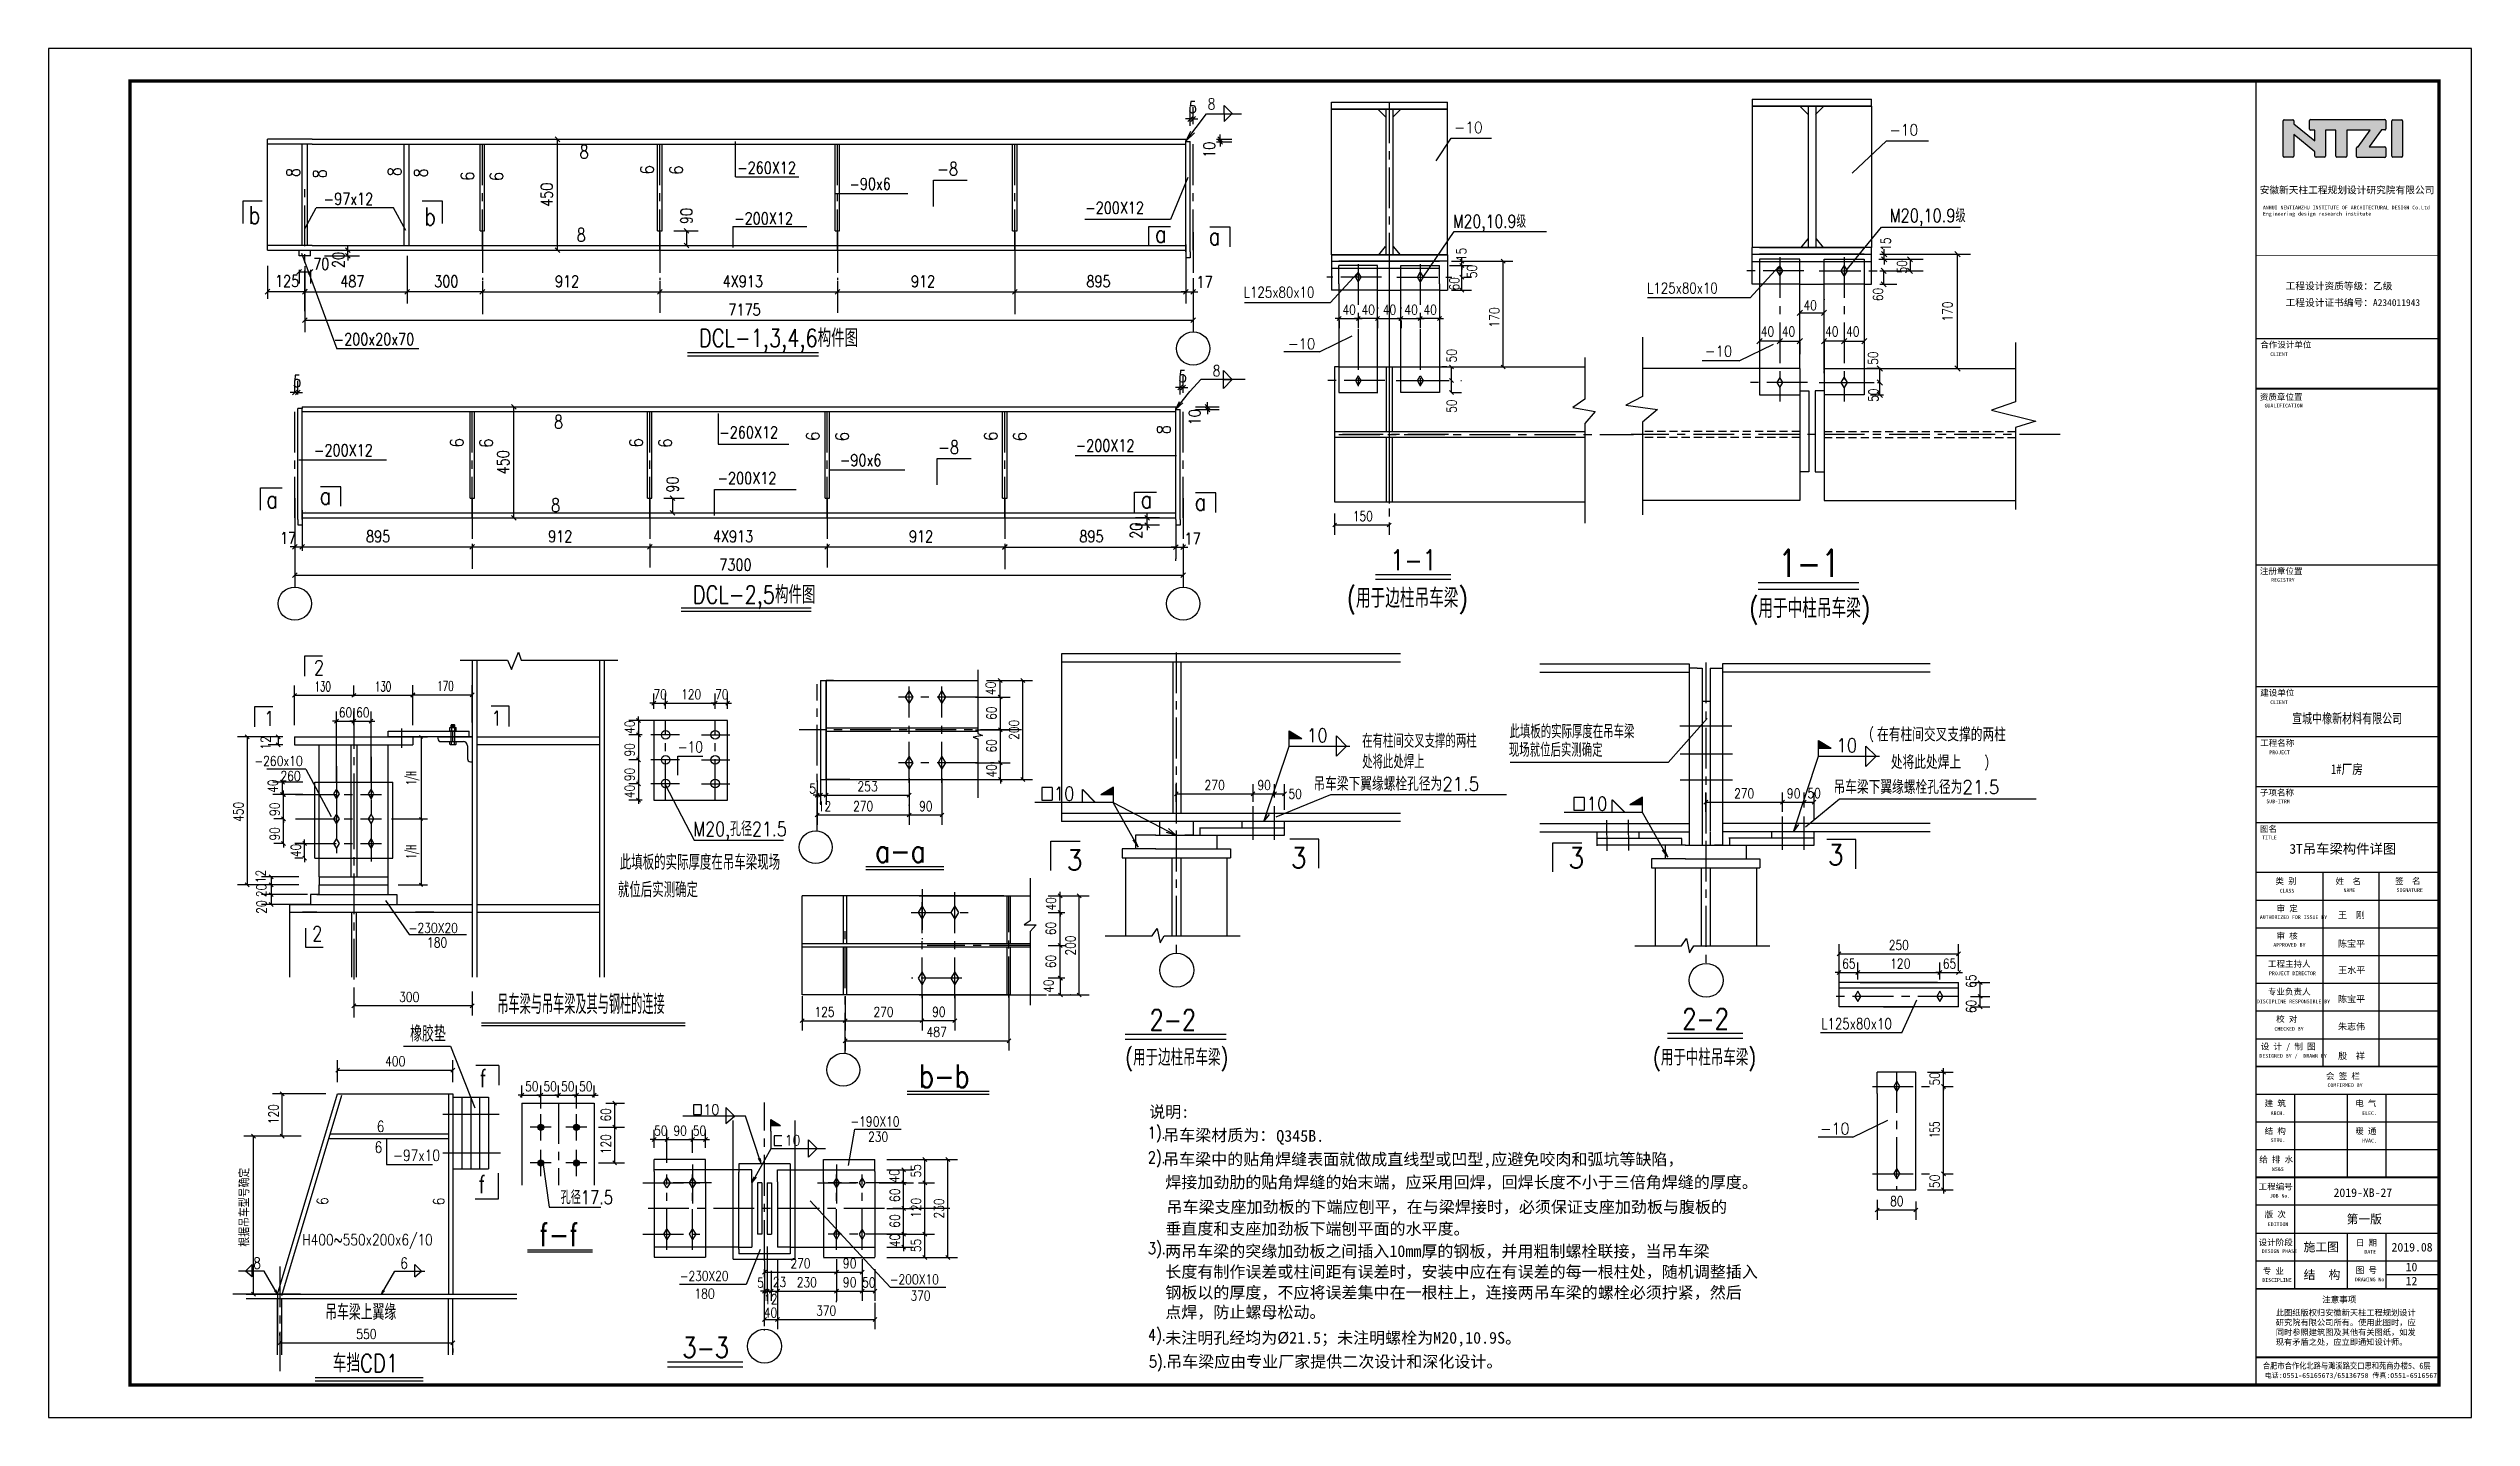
# Model space of a CAD drawing. Extents: x 37237700 to 37865026, y 138877 to 347670.
# Drawn here: x 37790726 to 37865026, y 259476 to 301476 of the extents above; entities that cross this region are included whole.
import ezdxf
from ezdxf.enums import TextEntityAlignment as Align

# ---------------------------------------------------------------- set-up
doc = ezdxf.new("R2010")
doc.units = 0
doc.header["$LTSCALE"] = 1000
doc.header["$MEASUREMENT"] = 0
for name, pattern in [('30', [0]), ('CENTER', [2, 1.25, -0.25, 0.25, -0.25]), ('DASHED', [19.05, 12.7, -6.35]), ('DASHED2', [0.375, 0.25, -0.125])]:
    doc.linetypes.add(name, pattern=pattern)
doc.layers.get('0').update_dxf_attribs({"linetype": 'CONTINUOUS'})
doc.layers.get('DEFPOINTS').update_dxf_attribs({"linetype": 'CONTINUOUS'})
for name, color, linetype in [('46', 7, 'CONTINUOUS'), ('AXIS', 3, 'CONTINUOUS'), ('C', 6, 'CENTER'), ('D', 4, 'CONTINUOUS'), ('DC', 2, 'CONTINUOUS'), ('DIM', 3, 'CONTINUOUS'), ('G', 1, 'CONTINUOUS'), ('GJ', 1, 'CONTINUOUS'), ('J', 4, 'CONTINUOUS'), ('JI', 7, 'DASHED'), ('killer_tk3.0000', 1, 'CONTINUOUS'), ('L', 7, 'CONTINUOUS'), ('LI', 3, 'CONTINUOUS'), ('PUB_DIM', 3, 'CONTINUOUS'), ('PUB_TAB', 7, 'CONTINUOUS'), ('PUB_TEXT', 7, 'CONTINUOUS'), ('PUB_TITLE', 4, 'CONTINUOUS'), ('QC', 150, 'CONTINUOUS')]:
    doc.layers.add(name, color=color, linetype=linetype)
doc.styles.add('-黑体', font='simhei.ttf')
doc.styles.add('_HZTXT', font='txt.shx', dxfattribs={"width": 0.8, "bigfont": 'hztxt.shx'})
doc.styles.add('DIM_FONT', font='SIMPLEX.shx', dxfattribs={"width": 0.8})
doc.styles.add('HZJ', font='simplex.shx', dxfattribs={"width": 0.7, "bigfont": 'fjktxt.shx'})
doc.styles.add('ROMANS', font='simplex.shx', dxfattribs={"width": 0.5, "bigfont": 'fjktxt.shx'})
doc.styles.add('STYLE-黑体', font='simhei.ttf')
doc.styles.add('STYLE1', font='simhei.ttf', dxfattribs={"width": 0.8})
doc.styles.add('TQ', font='')
doc.styles.get('TQ').set_extended_font_data('SimSun')
doc.dimstyles.new('100$0', dxfattribs={"dimscale": 0.5, "dimtxt": 600, "dimasz": 200, "dimexe": 400, "dimexo": 600, "dimgap": 50, "dimtad": 1, "dimdec": 0, "dimdsep": 46, "dimtxsty": 'ROMANS', "dimblk": 'ARCHTICK', "dimcen": 0, "dimclrd": 3, "dimclre": 3, "dimclrt": 2, "dimadec": 0, "dimazin": 0, "dimtfac": 0.7, "dimtdec": 0, "dimtmove": 2, "dimatfit": 3, "dimldrblk": 'ARCHTICK', "dimfxl": 1, "dimtolj": 1, "dimtzin": 0, "dimarcsym": 0})

msp = doc.modelspace()

# ---------------------------------------------------------------- texts
at = {"color": 7, "style": 'DIM_FONT'}
for s, height, width, p in [('5', 360, 0.8, (37825688.4, 299490.4)), ('70', 360, 0.8, (37798843, 294686.2)), ('125', 360, 0.8, (37797673.2, 294159.1)), ('487', 360, 0.8, (37799671.2, 294151.8)), ('300', 360, 0.8, (37802554.2, 294152.5)), ('912', 360, 0.8, (37806258.6, 294152.5)), ('4X913', 360, 0.8, (37811399.6, 294152.5)), ('912', 360, 0.8, (37817173.8, 294152.5)), ('895', 360, 0.8, (37822554.2, 294152.5)), ('17', 360, 0.8, (37825929.1, 294132.5)), ('7175', 360, 0.8, (37811576.1, 293282.6)), ('40', 300, 0.8, (37830401.4, 293310.6)), ('40', 300, 0.8, (37830990.7, 293310.6)), ('40', 300, 0.8, (37831643.8, 293310.6)), ('40', 300, 0.8, (37832300.8, 293310.6)), ('40', 300, 0.8, (37832890.2, 293310.6)), ('40', 300, 0.8, (37844540.9, 293447.3)), ('40', 300, 0.8, (37843232.2, 292642.7)), ('40', 300, 0.8, (37843874.2, 292642.7)), ('40', 300, 0.8, (37845207.6, 292642.7)), ('40', 300, 0.8, (37845849.6, 292642.7)), ('5', 360, 0.8, (37798227, 291089)), ('5', 360, 0.8, (37825379.5, 291235)), ('150', 300, 0.8, (37830716.9, 286977.7)), ('17', 360, 0.8, (37797825.9, 286274.8)), ('895', 360, 0.8, (37800463.6, 286326.6)), ('912', 360, 0.8, (37806047.6, 286326.6)), ('4X913', 360, 0.8, (37811101.3, 286326.6)), ('912', 360, 0.8, (37817112, 286326.6)), ('895', 360, 0.8, (37822337.5, 286326.6)), ('17', 360, 0.8, (37825559.7, 286261.7)), ('7300', 360, 0.8, (37811297.9, 285458)), ('130', 300, 0.65, (37798883.9, 281752.2)), ('130', 300, 0.65, (37800735.1, 281752.2)), ('170', 300, 0.65, (37802649, 281767.6)), ('70', 300, 0.8, (37809276.1, 281513)), ('120', 300, 0.8, (37810122.7, 281513)), ('70', 300, 0.8, (37811164.8, 281513)), ('60', 300, 0.8, (37799628.3, 280957)), ('60', 300, 0.8, (37800157.5, 280957)), ('5', 300, 0.8, (37814055.7, 278621.8)), ('253', 300, 0.8, (37815535.7, 278690.2)), ('270', 300, 0.8, (37826177, 278727.7)), ('90', 300, 0.8, (37827798.4, 278727.7)), ('50', 300, 0.8, (37828744.6, 278457.7)), ('270', 300, 0.8, (37842412.8, 278472.1)), ('90', 300, 0.8, (37844034.1, 278472.1)), ('50', 300, 0.8, (37844659.9, 278480.5)), ('12', 300, 0.8, (37814314.7, 278078.7)), ('270', 300, 0.8, (37815396.8, 278081.1)), ('90', 300, 0.8, (37817426.3, 278081.1)), ('65', 300, 0.8, (37845723.7, 273251.6)), ('250', 300, 0.8, (37847155.4, 273820.8)), ('120', 300, 0.8, (37847201.1, 273251.6)), ('65', 300, 0.8, (37848815.7, 273251.6)), ('300', 300, 0.8, (37801481.3, 272228.5)), ('125', 300, 0.8, (37814210.7, 271770.6)), ('270', 300, 0.8, (37816025.1, 271770.6)), ('90', 300, 0.8, (37817822.2, 271772.5)), ('487', 300, 0.8, (37817652.3, 271155.5)), ('400', 300, 0.8, (37801051.9, 270255.3)), ('50', 300, 0.8, (37805340.3, 269484.6)), ('50', 300, 0.8, (37805902.2, 269484.6)), ('50', 300, 0.8, (37806448.2, 269484.6)), ('50', 300, 0.8, (37806994.2, 269484.6)), ('50', 300, 0.8, (37809299.7, 268125.9)), ('90', 300, 0.8, (37809890.3, 268125.9)), ('50', 300, 0.8, (37810480.9, 268125.9)), ('80', 300, 0.8, (37847197.6, 265963.6)), ('23', 300, 0.8, (37812938.6, 263482.3)), ('270', 300, 0.8, (37813477.3, 264055.3)), ('230', 300, 0.8, (37813674.2, 263477.2)), ('90', 300, 0.8, (37815087.8, 264055.3)), ('90', 300, 0.8, (37815087.8, 263477.2)), ('50', 300, 0.8, (37815678.4, 263469.2)), ('5', 300, 0.8, (37812454.6, 263463.7)), ('12', 300, 0.8, (37812670.2, 262958.4)), ('40', 300, 0.8, (37812658.3, 262545.5)), ('370', 300, 0.8, (37814264.8, 262605.5)), ('550', 300, 0.8, (37800165.2, 261887.3))]:
    msp.add_text(s, height=height, dxfattribs=dict(at, width=width)).set_placement(p)
for s, height, style, width, p in [('-10', 343.98, 'ROMANS', 0.9, (37833828.3, 298880.3)), ('-10', 343.98, 'ROMANS', 0.9, (37847179.8, 298805.1)), ('8', 408.2, 'ROMANS', 0.8, (37807012, 298103.1)), ('-260X12', 360, 'ROMANS', 0.8, (37811844.1, 297636.9)), ('-8', 408.24, 'ROMANS', 0.8, (37817973.6, 297580)), ('-90x6', 360, 'ROMANS', 0.8, (37815285, 297140.8)), ('b', 544.3, 'ROMANS', 0.8, (37796869.9, 296093)), ('-97x12', 360, 'ROMANS', 0.8, (37799165, 296682)), ('b', 544.3, 'ROMANS', 0.8, (37802253.2, 296047.7)), ('-200X12', 360, 'ROMANS', 0.8, (37822516, 296409.1)), ('M20,10.9级', 409.5, 'HZJ', 0.8, (37847179.5, 296144.7)), ('8', 408.2, 'ROMANS', 0.8, (37806921.9, 295552.2)), ('-200X12', 360, 'ROMANS', 0.8, (37811752.2, 296082.5)), ('a', 544.3, 'ROMANS', 0.8, (37824655.5, 295518.2)), ('a', 544.3, 'ROMANS', 0.8, (37826307.2, 295444.4)), ('M20,10.9级', 393.75, 'HZJ', 0.8, (37833793.9, 295975.2)), ('L125x80x10', 330.75, 'ROMANS', 0.8, (37839746.4, 293958.5)), ('L125x80x10', 330.75, 'ROMANS', 0.8, (37827377.3, 293832.1)), ('DCL-1,3,4,6构件图', 544.32, 'ROMANS', 0.8, (37810673.2, 292321.6)), ('-200x20x70', 360, 'ROMANS', 0.8, (37799472.6, 292377.2)), ('-10', 330.75, 'ROMANS', 0.9, (37828729.9, 292249.1)), ('-10', 330.75, 'ROMANS', 0.9, (37841513.1, 292023.6)), ('8', 408.2, 'ROMANS', 0.8, (37806226.3, 289816.2)), ('-260X12', 360, 'ROMANS', 0.8, (37811295.4, 289518.8)), ('-200X12', 360, 'ROMANS', 0.8, (37798868.9, 288971.2)), ('-8', 408.24, 'ROMANS', 0.8, (37818002.9, 289040.4)), ('-200X12', 360, 'ROMANS', 0.8, (37822225.5, 289116.2)), ('-200X12', 360, 'ROMANS', 0.8, (37811243.1, 288114.8)), ('-90x6', 360, 'ROMANS', 0.8, (37814994.5, 288666.2)), ('a', 544.3, 'ROMANS', 0.8, (37797406.3, 287370.7)), ('a', 544.3, 'ROMANS', 0.8, (37799044.2, 287482.2)), ('8', 408.2, 'ROMANS', 0.8, (37806136.2, 287265.3)), ('a', 544.3, 'ROMANS', 0.8, (37824221.7, 287370.7)), ('a', 544.3, 'ROMANS', 0.8, (37825873.3, 287297)), ('1-1', 630, 'ROMANS', 0.8, (37831867.3, 285470)), ('1-1', 840, 'ROMANS', 0.8, (37843762.9, 285263.9)), ('DCL-2,5构件图', 544.32, 'ROMANS', 0.8, (37810484.8, 284448.3)), ('(用于边柱吊车梁)', 590.62, 'HZJ', 0.8, (37830534.3, 284317.7)), ('(用于中柱吊车梁)', 590.62, 'HZJ', 0.8, (37842873.4, 284004.2)), ('10', 415.8, 'ROMANS', 0.9, (37829310.2, 280199.1)), ('在有柱间交叉支撑的两柱', 420, 'ROMANS', 0.8, (37831007.5, 280022.7)), ('现场就位后实测确定', 420, 'ROMANS', 0.8, (37835507.6, 279745.3)), ('此填板的实际厚度在吊车梁', 420, 'ROMANS', 0.8, (37835527.3, 280311.8)), ('10', 415.8, 'ROMANS', 0.9, (37845546, 279890.2)), ('(', 311.9, 'ROMANS', 0.8, (37846551.6, 280306.7)), ('在有柱间交叉支撑的两柱', 420, 'ROMANS', 0.9, (37846797, 280217.5)), ('-260x10', 302.4, 'ROMANS', 0.8, (37797039.3, 279466.9)), ('处将此处焊上', 420, 'ROMANS', 0.8, (37831007.5, 279383.9)), ('处将此处焊上', 420, 'ROMANS', 0.9, (37847218.8, 279368.8)), (')', 311.9, 'ROMANS', 0.8, (37850089.8, 279437.3)), ('260', 302.4, 'ROMANS', 0.8, (37797837.9, 279006.3)), ('10', 415.8, 'ROMANS', 0.9, (37821547, 278406.7)), ('吊车梁下翼缘螺栓孔径为21.5', 420, 'ROMANS', 0.9, (37829513.6, 278704)), ('吊车梁下翼缘螺栓孔径为21.5', 420, 'ROMANS', 0.9, (37845462.1, 278605.8)), ('10', 415.8, 'ROMANS', 0.9, (37837888.3, 278097.7)), ('M20,孔径21.5', 443.62, 'HZJ', 0.8, (37810498.7, 277312.1)), ('此填板的实际厚度在吊车梁现场', 462, 'ROMANS', 0.8, (37808245, 276278.2)), ('a-a', 705.6, 'ROMANS', 0.8, (37816075.8, 276506)), ('3', 630, 'ROMANS', 0.9, (37821948.5, 276265.5)), ('3', 630, 'ROMANS', 0.9, (37828821.7, 276329.1)), ('3', 630, 'ROMANS', 0.9, (37837333.1, 276328.9)), ('3', 630, 'ROMANS', 0.9, (37845287.6, 276424.3)), ('就位后实测确定', 462, 'ROMANS', 0.8, (37808186.1, 275435.4)), ('-230X20', 302.4, 'ROMANS', 0.8, (37801769.7, 274344.1)), ('180', 302.4, 'ROMANS', 0.8, (37802331.7, 273898.2)), ('吊车梁与吊车梁及其与钢柱的连接', 600, 'ROMANS', 0.6, (37804489.2, 271851.6)), ('2-2', 630, 'ROMANS', 0.8, (37824490, 271364.7)), ('2-2', 630, 'ROMANS', 0.8, (37840828.3, 271392.9)), ('橡胶垫', 480, 'HZJ', 0.8, (37801816.1, 271009.4)), ('L125x80x10', 330.75, 'ROMANS', 0.8, (37845084.5, 271393.4)), ('(用于边柱吊车梁)', 504, 'HZJ', 0.8, (37823741.8, 270272.8)), ('(用于中柱吊车梁)', 504, 'HZJ', 0.8, (37839926.6, 270272.8)), ('f', 546, 'HZJ', 0.8, (37803944.5, 269610.5)), ('b-b', 705.6, 'ROMANS', 0.8, (37817422.7, 269599.6)), ('10', 315, 'ROMANS', 0.9, (37810808.4, 268767.7)), ('6', 341.2, 'HZJ', 0.8, (37800793.5, 268236.9)), ('-190X10', 300, 'ROMANS', 0.8, (37815319.8, 268408.7)), ('230', 300, 'ROMANS', 0.8, (37815860.3, 267940.2)), ('1).', 360, '_HZTXT', 0.8, (37824435.9, 268037.5)), ('-10', 354.38, 'ROMANS', 0.9, (37845048.2, 268159.9)), ('6', 341.2, 'HZJ', 0.8, (37800725.3, 267600.7)), ('-97x10', 341.25, 'HZJ', 0.8, (37801293.7, 267350.7)), ('10', 315, 'ROMANS', 0.9, (37813299.8, 267823.9)), ('2).', 360, '_HZTXT', 0.8, (37824437.2, 267278.4)), ('f', 546, 'HZJ', 0.8, (37803909.4, 266359)), ('孔径17.5', 409.5, 'HZJ', 0.8, (37806429.1, 266027)), ('f-f', 705.6, 'ROMANS', 0.8, (37805774.9, 264735.2)), ('H400~550x200x6/10', 341.25, 'HZJ', 0.8, (37798508, 264761.1)), ('3).', 360, '_HZTXT', 0.8, (37824441.4, 264487)), ('8', 341.2, 'HZJ', 0.8, (37797005, 264042.6)), ('6', 341.2, 'HZJ', 0.8, (37801512.2, 264042.6)), ('-230X20', 300, 'ROMANS', 0.8, (37810080.4, 263668.3)), ('-200X10', 300, 'ROMANS', 0.8, (37816525.6, 263565.8)), ('180', 300, 'ROMANS', 0.8, (37810537.3, 263126.1)), ('370', 300, 'ROMANS', 0.8, (37817153.8, 263064.7)), ('吊车梁上翼缘', 477.75, 'HZJ', 0.8, (37799211.3, 262470.6)), ('3-3', 630, 'ROMANS', 0.8, (37810165.3, 261308.3)), ('4).', 360, '_HZTXT', 0.8, (37824441.4, 261828.8)), ('车挡CD1', 551.25, 'HZJ', 0.8, (37799443.3, 260867.2)), ('5).', 360, '_HZTXT', 0.8, (37824469.3, 261010.8, 1831.9))]:
    msp.add_text(s, height=height, dxfattribs=dict(style=style, width=width)).set_placement(p)
for s, height, width, p in [('10', 360, 0.8, (37826499, 298120.8)), ('450', 360, 0.8, (37806186.3, 296616.8)), ('90', 360, 0.8, (37810466.3, 296087.1)), ('20', 360, 0.8, (37799798.7, 294741.9)), ('15', 300, 0.8, (37834199.7, 294949.7)), ('15', 300, 0.8, (37847214.8, 295267.8)), ('60', 300, 0.8, (37833983.3, 294051.4)), ('50', 300, 0.8, (37834527.1, 294430.6)), ('50', 300, 0.8, (37847713.3, 294572.3)), ('170', 300, 0.8, (37835212, 292917.5)), ('60', 300, 0.8, (37846975, 293721.6)), ('170', 300, 0.8, (37849105.9, 293098.4)), ('50', 300, 0.8, (37833900, 291845)), ('50', 300, 0.8, (37846824.8, 291765.9)), ('50', 300, 0.8, (37833900, 290294.2)), ('50', 300, 0.8, (37846838.8, 290633.1)), ('10', 360, 0.8, (37826052.1, 289915.7)), ('450', 360, 0.8, (37804848, 288411.7)), ('90', 360, 0.8, (37810042.8, 287851.6)), ('20', 360, 0.8, (37824259.1, 286434.7)), ('40', 300, 0.8, (37819768.2, 281640.2)), ('60', 300, 0.8, (37819793.7, 280880.9)), ('12', 300, 0.8, (37797534.1, 279964.1)), ('40', 300, 0.8, (37808698.5, 280445.6)), ('90', 300, 0.8, (37808698.5, 279751.4)), ('60', 300, 0.8, (37819793.7, 279872.9)), ('200', 300, 0.8, (37820483.8, 280261.3)), ('90', 300, 0.8, (37808698.5, 279000.7)), ('40', 300, 0.8, (37819793.7, 279112.3)), ('40', 300, 0.8, (37797754, 278637.5)), ('40', 300, 0.8, (37808698.5, 278475)), ('450', 300, 0.8, (37796701.3, 277746.5)), ('90', 300, 0.8, (37797814.6, 277929.7)), ('90', 300, 0.8, (37797814.6, 277176.4)), ('40', 300, 0.8, (37798460.5, 276665.7)), ('12', 300, 0.8, (37797383.7, 275867.1)), ('20', 300, 0.8, (37797404.9, 275442.7)), ('20', 300, 0.8, (37797407.2, 274932.3)), ('40', 300, 0.8, (37821615, 275029.3)), ('60', 300, 0.8, (37821613.6, 274270)), ('200', 300, 0.8, (37822213.9, 273650.4)), ('60', 300, 0.8, (37821613.6, 273262)), ('40', 300, 0.8, (37821542.4, 272501.4)), ('65', 300, 0.8, (37849831.5, 272660.8)), ('60', 300, 0.8, (37849831.5, 271879.6)), ('50', 300, 0.8, (37848712.4, 269660.4)), ('120', 300, 0.8, (37797774.8, 268471.9)), ('60', 300, 0.8, (37807967.7, 268559.1)), ('155', 300, 0.65, (37848712.4, 268055.6)), ('120', 300, 0.8, (37807967.7, 267551.9)), ('40', 300, 0.8, (37816813.4, 266681.1)), ('55', 300, 0.8, (37817477.2, 266838.6)), ('50', 300, 0.8, (37848712.4, 266516.9)), ('60', 300, 0.8, (37816829.2, 266087.9)), ('120', 300, 0.8, (37817477.2, 265602.7)), ('230', 300, 0.8, (37818180.3, 265578.9)), ('60', 300, 0.8, (37816829.2, 265300.4)), ('40', 300, 0.8, (37816829.2, 264706.2)), ('55', 300, 0.8, (37817477.2, 264548.7))]:
    msp.add_text(s, height=height, rotation=90, dxfattribs=dict(at, width=width)).set_placement(p)
at = {"width": 0.8}
for s, height, style, p in [('8', 408.2, 'ROMANS', (37798436.5, 297528.7)), ('8', 408.2, 'ROMANS', (37799246.1, 297490.7)), ('8', 408.2, 'ROMANS', (37801539.6, 297556.8)), ('8', 408.2, 'ROMANS', (37802349.2, 297518.8)), ('6', 408.2, 'ROMANS', (37803775.7, 297416.4)), ('6', 408.2, 'ROMANS', (37804669.6, 297406.4)), ('6', 408.2, 'ROMANS', (37809283.6, 297612.9)), ('6', 408.2, 'ROMANS', (37810177.5, 297603)), ('8', 408.2, 'ROMANS', (37825125.8, 289643.5)), ('6', 408.2, 'ROMANS', (37803455.1, 289239.8)), ('6', 408.2, 'ROMANS', (37804349.1, 289229.9)), ('6', 408.2, 'ROMANS', (37808947.9, 289239.8)), ('6', 408.2, 'ROMANS', (37809841.8, 289229.9)), ('6', 408.2, 'ROMANS', (37814371.1, 289438.3)), ('6', 408.2, 'ROMANS', (37815265, 289428.4)), ('6', 408.2, 'ROMANS', (37819824.1, 289438.3)), ('6', 408.2, 'ROMANS', (37820718, 289428.4)), ('6', 341.2, 'HZJ', (37799297.8, 265997.6)), ('6', 341.2, 'HZJ', (37802862.6, 265987.4))]:
    msp.add_text(s, height=height, rotation=90, dxfattribs=dict(at, style=style)).set_placement(p)
at = {"style": 'STYLE1'}
for s, p in [('说明:', (37824477.8, 268675.6)), ('吊车梁材质为：', (37824908.4, 267958.8)), ('Q345B.', (37828374.7, 267936.7)), ('吊车梁中的贴角焊缝表面就做成直线型或凹型,应避免咬肉和弧坑等缺陷，', (37824903.4, 267219.1)), ('焊接加劲肋的贴角焊缝的始末端，应采用回焊，回焊长度不小于三倍角焊缝的厚度。', (37824972.5, 266516.7)), ('吊车梁支座加劲板的下端应刨平，在与梁焊接时，必须保证支座加劲板与腹板的', (37825010, 265756)), ('垂直度和支座加劲板下端刨平面的水平度。', (37824972.5, 265088.4)), ('两吊车梁的突缘加劲板之间插入10mm厚的钢板，并用粗制螺栓联接，当吊车梁', (37824969, 264401.4)), ('长度有制作误差或柱间距有误差时，安装中应在有误差的每一根柱处，随机调整插入', (37824972.5, 263768.4)), ('钢板以的厚度，不应将误差集中在一根柱上，连接两吊车梁的螺栓必须拧紧，然后', (37824972.5, 263132.7)), ('点焊，防止螺母松动。', (37824972.5, 262531.7)), ('未注明孔经均为%%C21.5；未注明螺栓为M20,10.9S。', (37824969, 261743.2)), ('吊车梁应由专业厂家提供二次设计和深化设计。', (37824996.8, 261014, 1831.9))]:
    msp.add_text(s, height=360, dxfattribs=at).set_placement(p)
at = {"color": 3, "linetype": 'ByBlock', "style": 'HZJ', "width": 0.8}
msp.add_text('根据吊车型号确定', height=315, rotation=90, dxfattribs=at).set_placement((37796729.1, 265928.2), align=Align.MIDDLE_CENTER)
at = {"layer": '46', "linetype": 'Continuous', "style": '-黑体'}
for s, p in [('10', (37863004.5, 263963.4)), ('12', (37863004.5, 263531))]:
    msp.add_text(s, height=264.33, dxfattribs=at).set_placement(p)
at = {"layer": 'AXIS', "style": 'ROMANS', "width": 0.8}
for p in [(37826272.5, 299603.4), (37826427.4, 291419)]:
    msp.add_text('8', height=340.2, dxfattribs=at).set_placement(p)
at = {"layer": 'L', "style": 'HZJ', "width": 0.8}
for s, height, p in [('2', 453.6, (37798866.6, 282251.7)), ('1', 453.6, (37797338.3, 280694.5)), ('1', 453.6, (37804310.6, 280703.1)), ('-10', 341.25, (37810021.3, 279878.9)), ('2', 453.6, (37798813.2, 274094.5))]:
    msp.add_text(s, height=height, dxfattribs=at).set_placement(p)
at = {"layer": 'PUB_TAB', "lineweight": -3, "style": 'STYLE-黑体'}
for s, width, p in [('宣城中橡新材料有限公司', 0.75, (37861211.6, 280774.6)), ('1#厂房', 0.8, (37861203.1, 279216.3)), ('3T吊车梁构件详图', 1.000119, (37861078.2, 276772.2))]:
    msp.add_text(s, height=300, dxfattribs=dict(at, width=width)).set_placement(p, align=Align.CENTER)

# ---------------------------------------------------------------- blocks, each defined once
blk = doc.blocks.new('_ArchTick')
at = {"color": 0, "linetype": 'ByBlock', "const_width": 0.4}
blk.add_lwpolyline([(-0.5, -0.5), (0.5, 0.5)], dxfattribs=at)
blk = doc.blocks.new('*D105')
at = {"layer": 'DEFPOINTS', "color": 0, "linetype": '30', "ltscale": 0.02}
for p in [(37800942, 277840), (37801146, 275819), (37802149, 275819)]:
    blk.add_point(p, dxfattribs=at)
at = {"layer": 'killer_tk3.0000', "color": 3, "linetype": '30', "lineweight": -2, "ltscale": 0.02}
for p, q in [((37801242, 277840), (37802349, 277840)), ((37802149, 277840), (37802149, 275819)), ((37801446, 275819), (37802349, 275819))]:
    blk.add_line(p, q, dxfattribs=at)
at = {"layer": 'killer_tk3.0000', "color": 3, "linetype": '30', "lineweight": -2, "ltscale": 0.02, "xscale": 100, "yscale": 100, "zscale": 100}
for p, rotation in [((37802149, 277840), 90), ((37802149, 275819), 270)]:
    blk.add_blockref('_ArchTick', p, dxfattribs=dict(at, rotation=rotation))
at = {"layer": 'killer_tk3.0000', "color": 2, "linetype": '30', "ltscale": 0.02, "insert": (37801896, 276830), "char_height": 300, "attachment_point": 5, "rotation": 90, "style": 'ROMANS'}
blk.add_mtext('\\A1;1/H', dxfattribs=at)
blk = doc.blocks.new('*D106')
at = {"layer": 'DEFPOINTS', "color": 0, "linetype": '30', "ltscale": 0.02}
for p in [(37801146, 280355), (37800942, 277840), (37802149, 277840)]:
    blk.add_point(p, dxfattribs=at)
at = {"layer": 'killer_tk3.0000', "color": 3, "linetype": '30', "lineweight": -2, "ltscale": 0.02}
for p, q in [((37801446, 280355), (37802349, 280355)), ((37802149, 280355), (37802149, 277840)), ((37801242, 277840), (37802349, 277840))]:
    blk.add_line(p, q, dxfattribs=at)
at = {"layer": 'killer_tk3.0000', "color": 3, "linetype": '30', "lineweight": -2, "ltscale": 0.02, "xscale": 100, "yscale": 100, "zscale": 100}
for p, rotation in [((37802149, 280355), 90), ((37802149, 277840), 270)]:
    blk.add_blockref('_ArchTick', p, dxfattribs=dict(at, rotation=rotation))
at = {"layer": 'killer_tk3.0000', "color": 2, "linetype": '30', "ltscale": 0.02, "insert": (37801896, 279098), "char_height": 300, "attachment_point": 5, "rotation": 90, "style": 'ROMANS'}
blk.add_mtext('\\A1;1/H', dxfattribs=at)
blk = doc.blocks.new('ly')
at = {"layer": 'PUB_TEXT', "insert": (-5884, 1715), "char_height": 212, "width": 5144.75, "attachment_point": 1, "style": 'TQ'}
blk.add_mtext('\\pt576;此图纸版权归安徽新天柱工程规划设计研究院有限公司所有。使用此图时，应同时参照建筑图及其他有关图纸，如发现有矛盾之处，应立即通知设计师。', dxfattribs=at)
blk = doc.blocks.new('tk0')
h = blk.add_hatch(color=256)
h.paths.add_polyline_path([(32852392, -1204546), (32853685, -1205603), (32853685, -1205878, 0.4142136), (32853749, -1205942), (32854275, -1205942, 0.4142136), (32854339, -1205878), (32854339, -1204280), (32854967, -1204280), (32854967, -1205875, 0.4142136), (32855031, -1205939), (32855571, -1205939, 0.4142136), (32855635, -1205875), (32855635, -1204280), (32857060, -1204280), (32856336, -1205302), (32856292, -1205302, 0.4142136), (32856228, -1205366), (32856228, -1205892, 0.4142136), (32856292, -1205956), (32857972, -1205956, 0.4142136), (32858036, -1205892), (32858036, -1205362, 0.4142136), (32857972, -1205298), (32857012, -1205298), (32857761, -1204270), (32857974, -1204270, 0.4142136), (32858038, -1204206), (32858038, -1203685, 0.4142136), (32857974, -1203621), (32853417, -1203621, 0.4142136), (32853353, -1203685), (32853353, -1204218, 0.4142136), (32853417, -1204282), (32853679, -1204282), (32853679, -1204939), (32852388, -1203885), (32852389, -1203708, 0.4148904), (32852325, -1203644), (32851789, -1203644, 0.4142136), (32851725, -1203708), (32851725, -1205882, 0.4142136), (32851789, -1205946), (32852328, -1205946, 0.4142136), (32852392, -1205882)])
h.paths.add_polyline_path([(32858400, -1205878, 0.4142136), (32858464, -1205942), (32858999, -1205942, 0.4142136), (32859063, -1205878), (32859063, -1203710, 0.4142136), (32858999, -1203646), (32858464, -1203646, 0.4142136), (32858400, -1203710)])
for p, q in [((32851789, -1203644), (32852325, -1203644)), ((32853417, -1203621), (32857974, -1203621)), ((32858464, -1203646), (32858999, -1203646)), ((32851725, -1205882), (32851725, -1203708)), ((32852389, -1203708), (32852388, -1203885)), ((32852388, -1203885), (32853679, -1204939)), ((32853685, -1205603), (32852392, -1204546)), ((32852392, -1204546), (32852392, -1205882)), ((32853353, -1204218), (32853353, -1203685)), ((32853679, -1204282), (32853417, -1204282)), ((32853679, -1204939), (32853679, -1204282)), ((32854967, -1204280), (32854339, -1204280)), ((32854339, -1204280), (32854339, -1205878)), ((32854967, -1205875), (32854967, -1204280)), ((32857060, -1204280), (32855635, -1204280)), ((32855635, -1204280), (32855635, -1205875)), ((32856336, -1205302), (32857060, -1204280)), ((32857761, -1204270), (32857012, -1205298)), ((32857974, -1204270), (32857761, -1204270)), ((32858038, -1203685), (32858038, -1204206)), ((32858400, -1205878), (32858400, -1203710)), ((32859063, -1203710), (32859063, -1205878)), ((32852328, -1205946), (32851789, -1205946)), ((32853685, -1205878), (32853685, -1205603)), ((32854275, -1205942), (32853749, -1205942)), ((32855571, -1205939), (32855031, -1205939)), ((32856228, -1205892), (32856228, -1205366)), ((32856292, -1205302), (32856336, -1205302)), ((32857972, -1205956), (32856292, -1205956)), ((32857012, -1205298), (32857972, -1205298)), ((32858036, -1205362), (32858036, -1205892)), ((32858999, -1205942), (32858464, -1205942))]:
    blk.add_line(p, q)
for centre, start, end in [((32851789, -1203708), 90, 180), ((32852325, -1203708), 359.86763, 90), ((32853417, -1203685), 90, 180), ((32857974, -1203685), 0, 90), ((32858464, -1203710), 90, 180), ((32858999, -1203710), 0, 90), ((32853417, -1204218), 180, 270), ((32857974, -1204206), 270, 0), ((32851789, -1205882), 180, 270), ((32852328, -1205882), 270, 0), ((32853749, -1205878), 180, 270), ((32854275, -1205878), 270, 0), ((32855031, -1205875), 180, 270), ((32855571, -1205875), 270, 0), ((32856292, -1205366), 90, 180), ((32856292, -1205892), 180, 270), ((32857972, -1205362), 0, 90), ((32857972, -1205892), 270, 0), ((32858464, -1205878), 180, 270), ((32858999, -1205878), 270, 0)]:
    blk.add_arc(centre, 64, start, end)
at = {"layer": 'PUB_TEXT'}
for p, q in [((32861287, -1201267), (32859815, -1201267)), ((32861287, -1201267), (32861287, -1202326)), ((32861287, -1281267), (32861287, -1280292)), ((32861292, -1281268), (32859731, -1281268))]:
    blk.add_line(p, q, dxfattribs=at)
at = {"layer": 'PUB_TITLE'}
for p, q in [((32861287, -1201267), (32850067, -1201267)), ((32854181, -1261723), (32854181, -1249823)), ((32857632, -1261723), (32857632, -1249823)), ((32850067, -1251523), (32861287, -1251523)), ((32850067, -1253223), (32861287, -1253223)), ((32850067, -1254923), (32861287, -1254923)), ((32850067, -1256623), (32861287, -1256623)), ((32850067, -1258323), (32861287, -1258323)), ((32850067, -1260023), (32861287, -1260023)), ((32850067, -1261723), (32861287, -1261723)), ((32850067, -1263423), (32861287, -1263423)), ((32852446, -1268523), (32852446, -1263423)), ((32855676, -1268523), (32855676, -1263423)), ((32858056, -1268523), (32858056, -1263423)), ((32850067, -1265123), (32861287, -1265123)), ((32850067, -1266823), (32861287, -1266823)), ((32852447, -1275368), (32852447, -1268523)), ((32850067, -1270223), (32861287, -1270223)), ((32850067, -1271946), (32861287, -1271946)), ((32855676, -1275368), (32855676, -1271946)), ((32858056, -1275368), (32858056, -1271946)), ((32850067, -1273646), (32861321, -1273646)), ((32861287, -1274507), (32858056, -1274507))]:
    blk.add_line(p, q, dxfattribs=at)
at = {"layer": 'PUB_TITLE', "lineweight": 40}
for p, q in [((32850062, -1220138), (32861282, -1220138)), ((32850067, -1268523), (32861287, -1268523)), ((32850067, -1279567), (32861287, -1279567))]:
    blk.add_line(p, q, dxfattribs=at)
for points, const_width in [([(32850067, -1201267), (32850067, -1281267)], 85), ([(32850067, -1211977), (32861287, -1211977)], 51), ([(32850067, -1217077), (32861287, -1217077)], 85), ([(32850067, -1220137), (32861287, -1220137)], 85), ([(32850067, -1230953), (32861287, -1230953)], 85), ([(32850067, -1238433), (32861287, -1238433)], 85), ([(32850067, -1241493), (32861287, -1241493)], 85), ([(32850067, -1244553), (32861287, -1244553)], 85), ([(32850067, -1246763), (32861287, -1246763)], 85), ([(32850067, -1249823), (32861287, -1249823)], 85), ([(32850067, -1261723), (32861287, -1261723)], 85), ([(32850067, -1275368), (32861232, -1275368)], 85)]:
    blk.add_lwpolyline(points, dxfattribs=dict(at, const_width=const_width))
at = {"layer": 'PUB_TITLE', "const_width": 85}
blk.add_lwpolyline([(32850067, -1268523), (32861287, -1268523)], dxfattribs=at)
at = {"layer": 'PUB_TEXT', "xscale": 1.700000002980232, "yscale": 1.700000002980232, "zscale": 1.700000002980232}
blk.add_blockref('ly', (32861287, -1279567), dxfattribs=at)
at = {"layer": '46', "linetype": 'Continuous', "style": '-黑体'}
for s, height, p in [('2019-XB-27 ', 528.65, (32854824, -1269734)), ('第一版', 528.7, (32855625, -1271359)), ('施工图', 528.7, (32852988, -1273068)), ('2019.08', 528.7, (32858381, -1273080)), ('结', 529, (32852988, -1274773)), ('构', 529, (32854517, -1274773))]:
    blk.add_text(s, height=height, dxfattribs=at).set_placement(p)
at = {"layer": 'PUB_TEXT', "style": 'TQ'}
for s, height, p in [('王  刚', 396, (32855098, -1252630)), ('陈宝平', 396, (32855098, -1254390)), ('王水平', 396, (32855110, -1256019)), ('陈宝平', 396, (32855098, -1257790)), ('朱志伟', 396, (32855098, -1259475)), ('殷  祥', 396, (32855098, -1261275)), (' 工程编号', 374, (32849973, -1269288)), ('      JOB No.', 229.5, (32849836, -1269778)), ('  版 次', 374, (32850089, -1270993)), ('     EDITION', 229.5, (32849896, -1271521)), (' 设计阶段', 374, (32849973, -1272709)), ('     DESIGN PHASE', 229.5, (32849526, -1273170)), ('日 期', 374, (32856186, -1272730)), ('         DATE', 229.5, (32855101, -1273208)), ('     DISCIPLINE', 229.5, (32849562, -1274943)), ('  专 业', 374, (32849973, -1274462)), ('     DRAWING No.', 229.5, (32855241, -1274909)), ('图 号', 374, (32856186, -1274413)), ('注意事项', 374, (32854126, -1276215)), ('电话:0551-65165673/65136758 传真:0551-65165673', 306, (32850607, -1280833))]:
    blk.add_text(s, height=height, dxfattribs=at).set_placement(p)
at = {"layer": 'PUB_TEXT', "style": 'TQ', "width": 0.85}
blk.add_text('合肥市合作化北路与濉溪路交口思和苑商办楼5、6层 ', height=374, dxfattribs=at).set_placement((32850490, -1280276))
at = {"layer": 'PUB_TEXT', "char_height": 425, "attachment_point": 1, "style": 'TQ'}
for s, insert in [('安徽新天柱工程规划设计研究院有限公司 ', (32850295, -1207742)), ('工程设计资质等级：乙级 ', (32851887, -1213629)), ('工程设计证书编号：A234011943 ', (32851887, -1214649))]:
    blk.add_mtext(s, dxfattribs=dict(at, insert=insert))
at = {"layer": 'PUB_TEXT', "attachment_point": 1, "style": 'TQ'}
for s, insert, char_height, width in [('ANHUI NEWTIANZHU INSTITUTE OF ARCHITECTURAL DESIGN Co.Ltd\\PEngineering design research institute', (32850492, -1208912), 229.5, 10514.71), ('合作设计单位', (32850326, -1217257), 374, 3498.52), ('CLIENT', (32850938, -1217903), 229.5, 4799.1), ('资质章位置', (32850304, -1220460), 374, 4250), ('GUALIFICATION', (32850593, -1221066), 229.5, 5361.8), ('注册章位置', (32850304, -1231147), 374, 3060), ('REGISTRY', (32851001, -1231763), 229.5, 4799.1), ('建设单位', (32850326, -1238613), 374, 2223.6), ('CLIENT', (32850938, -1239259), 229.5, 4799.1), ('工程名称', (32850323, -1241690), 374, 2223.6), ('PROJECT', (32850887, -1242340), 229.5, 4799.1), ('子项名称', (32850306, -1244736), 374, 2223.6), ('SUB-ITRM', (32850702, -1245348), 229.5, 4799.1), ('图名', (32850313, -1246965), 374, 2223.6), ('TITLE', (32850446, -1247564), 229.5, 4799.1), ('类 别', (32851257, -1250163), 374, 2223.6), ('CLASS', (32851517, -1250828), 229.5, 4799.1), ('姓  名', (32854946, -1250177), 374, 2324.97), ('NAME', (32855436, -1250803), 229.5, 4799.1), ('签  名', (32858602, -1250163), 374, 2948.14), ('SIGNATURE', (32858688, -1250788), 229.5, 4799.1), ('AUTHORIZED FOR ISSUE BY', (32850303, -1252450), 229.5, 4799.1), ('审 定', (32851331, -1251848), 374, 1610.68), ('APPROVED BY', (32851129, -1254157), 229.5, 4799.1), ('审 核', (32851328, -1253533), 374, 2855.71), ('工程主持人', (32850799, -1255246), 374, 3479.12), ('专业负责人', (32850797, -1256953), 374, 3323.07), ('PROJECT DIRECTOR', (32850866, -1255899), 229.5, 4799.1), ('DISCIPLINE RESPONSIBLE BY', (32850125, -1257623), 229.5, 4799.1), ('校 对', (32851305, -1258626), 374, 4012.28), ('CHECKED BY', (32851196, -1259301), 229.5, 4799.1), ('DESIGNED BY /  DRAWN BY', (32850281, -1260962), 229.5, 4799.1), ('设 计 / 制 图', (32850359, -1260315), 374, 5153.93), ('会 签 栏', (32854360, -1262126), 374, 4447.2), ('COMFIRMED BY', (32854453, -1262757), 229.5, 4799.1), ('建 筑', (32850598, -1263802), 374, 4012), ('   ARCH.', (32850429, -1264477), 229.5, 4799.1), ('电 气', (32856153, -1263802), 374, 4012), ('   ELEC.', (32856044, -1264477), 229.5, 4799.1), ('结 构', (32850598, -1265502), 374, 4012), ('暖 通', (32856153, -1265502), 374, 4012), ('给 排 水', (32850268, -1267245), 374, 4447.2), ('   STRU.', (32850429, -1266133), 229.5, 4799.1), ('   HVAC.', (32856044, -1266163), 229.5, 4799.1), ('   WS&S', (32850510, -1267906), 229.5, 4882.4)]:
    blk.add_mtext(s, dxfattribs=dict(at, insert=insert, char_height=char_height, width=width))

# ---------------------------------------------------------------- dimensions: what is measured, and where the dimension line sits
at = {"layer": 'killer_tk3.0000', "color": 3, "linetype": '30', "ltscale": 0.02}
for base, p1, p2, picture, middle in [((37802149.4, 277840.1), (37801145.5, 280355.5), (37800941.8, 277840.1), '*D106', (37801895.8, 279097.8)), ((37802149.4, 275819.5), (37800941.8, 277840.1), (37801145.5, 275819.5), '*D105', (37801895.8, 276829.8))]:
    dim = msp.add_linear_dim(base=base, p1=p1, p2=p2, angle=90, text='1/H', dimstyle='100$0', dxfattribs=at)
    dim.commit()
    dim.dimension.update_dxf_attribs({"geometry": picture, "text_midpoint": middle})

# ---------------------------------------------------------------- linework, layer by layer
for p, q in [((37830071.7, 299823.5), (37833620.3, 299823.5)), ((37830071.7, 299610.7), (37830071.7, 299823.5)), ((37830071.7, 299610.7), (37833620.3, 299610.7)), ((37833620.3, 299610.7), (37830071.7, 299610.7)), ((37830071.7, 295148.2), (37830071.7, 299610.7)), ((37831731.3, 299371.4), (37831497.4, 299605.3)), ((37831729.8, 299610.7), (37831729.8, 295148.2)), ((37831729.8, 299610.7), (37831729.8, 295148.2)), ((37831948.9, 299371.4), (37832182.7, 299605.3)), ((37831950.3, 299610.7), (37831950.3, 295148.2)), ((37831950.3, 299610.7), (37831950.3, 295148.2)), ((37833620.3, 299610.7), (37833620.3, 299823.5)), ((37833620.3, 295148.2), (37833620.3, 299610.7)), ((37842971.6, 299923), (37846629.2, 299923)), ((37842971.6, 299923), (37842971.6, 295368.7)), ((37842971.6, 299701.7), (37846629.2, 299701.7)), ((37846629.2, 299701.7), (37842971.6, 299701.7)), ((37844686.8, 299452.8), (37844443.6, 299696)), ((37844685.3, 299701.7), (37844685.3, 295368.7)), ((37844685.3, 299701.7), (37844685.3, 295368.7)), ((37844913.1, 299452.8), (37845156.3, 299696)), ((37844914.6, 299701.7), (37844914.6, 295368.7)), ((37844914.6, 299701.7), (37844914.6, 295368.7)), ((37846629.2, 299701.7), (37846629.2, 299923)), ((37846629.2, 299701.7), (37846629.2, 295368.7)), ((37798813.3, 298688.1), (37797445.7, 298688.1)), ((37797445.7, 295286.1), (37797445.7, 298688.1)), ((37798813.3, 298688.1), (37825602.9, 298688.1)), ((37825602.9, 298688.1), (37825602.9, 298635.4)), ((37798813.3, 298542.9), (37797445.7, 298542.9)), ((37798509.4, 295431.3), (37798509.4, 298542.9)), ((37798663.6, 295431.3), (37798663.6, 298542.9)), ((37798813.3, 298542.9), (37825602.9, 298542.9)), ((37801634, 295431.3), (37801634, 298542.9)), ((37801788.2, 295431.3), (37801788.2, 298542.9)), ((37803961.7, 295884.9), (37803961.7, 298542.9)), ((37804097.8, 295884.9), (37804097.8, 298542.9)), ((37809404.9, 295884.9), (37809404.9, 298542.9)), ((37809541, 295884.9), (37809541, 298542.9)), ((37814848.1, 295884.9), (37814848.1, 298542.9)), ((37814984.2, 295884.9), (37814984.2, 298542.9)), ((37820291.3, 295884.9), (37820291.3, 298542.9)), ((37820427.4, 295884.9), (37820427.4, 298542.9)), ((37825602.9, 295233.4), (37825602.9, 298635.4)), ((37825602.9, 298622.4), (37825739, 298622.4)), ((37825739, 295233.4), (37825739, 298622.4)), ((37803961.7, 295884.9), (37804097.8, 295884.9)), ((37809404.9, 295884.9), (37809541, 295884.9)), ((37814848.1, 295884.9), (37814984.2, 295884.9)), ((37820291.3, 295884.9), (37820427.4, 295884.9)), ((37798813.3, 295431.3), (37797445.7, 295431.3)), ((37797445.7, 295286.1), (37825602.9, 295286.1)), ((37798416.4, 295116), (37798416.4, 295286.1)), ((37798756.6, 295116), (37798416.4, 295116)), ((37798756.6, 295116), (37798756.6, 295286.1)), ((37798813.3, 295431.3), (37825602.9, 295431.3)), ((37825602.9, 295233.4), (37825602.9, 295052)), ((37825739, 295052), (37825603.7, 295052)), ((37825630.2, 295052), (37825630.2, 295052)), ((37825630.2, 295052), (37825630.2, 295052)), ((37825739, 295233.4), (37825739, 295052)), ((37830071.7, 295148.2), (37830071.7, 294949.8)), ((37830071.7, 295148.2), (37833620.3, 295148.2)), ((37833620.3, 295148.2), (37830071.7, 295148.2)), ((37831716.2, 295404), (37831508.9, 295146.3)), ((37831963.9, 295404), (37832171.2, 295146.3)), ((37833620.3, 295148.2), (37833620.3, 294949.8)), ((37846629.2, 295368.7), (37842970.7, 295368.7)), ((37842970.7, 294240.9), (37842970.7, 295368.7)), ((37842970.7, 295162.4), (37846629.2, 295162.4)), ((37843194.7, 295009.7), (37843194.7, 290848.1)), ((37844425.1, 295009.7), (37843194.7, 295009.7)), ((37843195.6, 295368.7), (37846405.2, 295368.7)), ((37846405.2, 295162.4), (37843195.6, 295162.4)), ((37844429.8, 291659.6), (37844429.8, 295009.7)), ((37844671.1, 295634.8), (37844455.5, 295366.8)), ((37844928.7, 295634.8), (37845144.4, 295366.8)), ((37845170.7, 291602.6), (37845170.7, 295008.3)), ((37845170.7, 295008.3), (37846405.2, 295008.3)), ((37846405.2, 295008.3), (37846405.2, 290848.1)), ((37846628.9, 294240.6), (37846629.2, 295368.7)), ((37830071.7, 294949.8), (37833383.6, 294949.8)), ((37831479.7, 294815.5), (37830296.6, 294815.5)), ((37830296.6, 294255.2), (37830296.6, 294815.5)), ((37830296.6, 294255.2), (37830296.6, 290924)), ((37833620.3, 294949.8), (37830297.5, 294949.8)), ((37830890.3, 294608.4), (37830802.1, 294461.4)), ((37830802.1, 294461.4), (37830890.3, 294314.4)), ((37830978.5, 294461.4), (37830890.3, 294608.4)), ((37830890.3, 294314.4), (37830978.5, 294461.4)), ((37831479.7, 290924), (37831479.7, 294815.5)), ((37832196.5, 290924), (37832196.5, 294814.2)), ((37832196.5, 294814.2), (37833383.6, 294814.2)), ((37832701.6, 294461.4), (37832789.8, 294608.4)), ((37832789.8, 294314.4), (37832701.6, 294461.4)), ((37832789.8, 294608.4), (37832878, 294461.4)), ((37832878, 294461.4), (37832789.8, 294314.4)), ((37833383.6, 294255.2), (37833383.6, 294814.2)), ((37833383.6, 294255.2), (37833383.6, 290924)), ((37843194.7, 294240.6), (37842971, 294240.6)), ((37843812.2, 294807.3), (37843720.5, 294654.4)), ((37843720.5, 294654.4), (37843812.2, 294501.5)), ((37843904, 294654.4), (37843812.2, 294807.3)), ((37843812.2, 294501.5), (37843904, 294654.4)), ((37844425.1, 294240.6), (37845156.8, 294240.6)), ((37845695.9, 294654.4), (37845787.7, 294807.3)), ((37845787.7, 294501.5), (37845695.9, 294654.4)), ((37845787.7, 294807.3), (37845879.4, 294654.4)), ((37845879.4, 294654.4), (37845787.7, 294501.5)), ((37846405.2, 294240.6), (37846628.9, 294240.6)), ((37831479.7, 294063.5), (37832183.2, 294063.5)), ((37810320.2, 292045.8), (37814341.3, 292045.8)), ((37845170.1, 292393.5), (37845170.1, 287611.9)), ((37830165.1, 291704.2), (37830165.1, 287567.2)), ((37830296.6, 291704.2), (37830165.1, 291704.2)), ((37830890.3, 291432.4), (37830802.1, 291285.4)), ((37830802.1, 291285.4), (37830890.3, 291138.4)), ((37830978.5, 291285.4), (37830890.3, 291432.4)), ((37830890.3, 291138.4), (37830978.5, 291285.4)), ((37832196, 291567.3), (37832196, 291632.3)), ((37832701.6, 291285.4), (37832789.8, 291432.4)), ((37832789.8, 291138.4), (37832701.6, 291285.4)), ((37832789.8, 291432.4), (37832878, 291285.4)), ((37832878, 291285.4), (37832789.8, 291138.4)), ((37833383.6, 291704.2), (37837840.3, 291704.2)), ((37843194.7, 291659.6), (37839599.6, 291659.6)), ((37843812.2, 291376.9), (37843720.5, 291224)), ((37843904, 291224), (37843812.2, 291376.9)), ((37844429.8, 291659.6), (37844429.8, 287611.9)), ((37845170.1, 291517.1), (37845170.1, 291584.8)), ((37845695.9, 291224), (37845787.7, 291376.9)), ((37845787.7, 291376.9), (37845879.4, 291224)), ((37846405.2, 291659.6), (37851040.2, 291659.6)), ((37830296.6, 290924), (37831484.1, 290924)), ((37833383.6, 290924), (37832196, 290924)), ((37833383.6, 290924), (37832273.8, 290924)), ((37843194.7, 290848.1), (37844429.8, 290848.1)), ((37843720.5, 291224), (37843812.2, 291071.1)), ((37843812.2, 291071.1), (37843904, 291224)), ((37844429.8, 290968), (37844704.9, 290968)), ((37844704.9, 290968), (37844704.9, 288485.5)), ((37844894.9, 290968), (37844894.9, 288485.5)), ((37845170.1, 290968), (37844894.9, 290968)), ((37846405.2, 290848.1), (37845170.1, 290848.1)), ((37846405.2, 290848.1), (37845251, 290848.1)), ((37845787.7, 291071.1), (37845695.9, 291224)), ((37845879.4, 291224), (37845787.7, 291071.1)), ((37798368.4, 287028.3), (37798368.4, 290430.3)), ((37798504.5, 290430.3), (37798368.4, 290430.3)), ((37798504.5, 290483), (37825294.1, 290483)), ((37798504.5, 290483), (37798504.5, 290430.3)), ((37798504.5, 287028.3), (37798504.5, 290430.3)), ((37798504.5, 290337.8), (37825294.1, 290337.8)), ((37803652.8, 287679.7), (37803652.8, 290337.8)), ((37803788.9, 287679.7), (37803788.9, 290337.8)), ((37809096, 287679.7), (37809096, 290337.8)), ((37809232.1, 287679.7), (37809232.1, 290337.8)), ((37814539.2, 287679.7), (37814539.2, 290337.8)), ((37814675.3, 287679.7), (37814675.3, 290337.8)), ((37819982.4, 287679.7), (37819982.4, 290337.8)), ((37820118.5, 287679.7), (37820118.5, 290337.8)), ((37825294.1, 290483), (37825294.1, 290430.3)), ((37825294.1, 287028.3), (37825294.1, 290430.3)), ((37825294.1, 290404.6), (37825430.2, 290404.6)), ((37825430.2, 287028.3), (37825430.2, 290404.6)), ((37798504.5, 288729.3), (37798504.5, 288729.3)), ((37798504.5, 288729.3), (37798504.5, 288729.3)), ((37844704.9, 288485.5), (37844429.8, 288485.5)), ((37844894.9, 288485.5), (37845170.1, 288485.5)), ((37803652.8, 287679.7), (37803788.9, 287679.7)), ((37809096, 287679.7), (37809232.1, 287679.7)), ((37814539.2, 287679.7), (37814675.3, 287679.7)), ((37819982.4, 287679.7), (37820118.5, 287679.7)), ((37830165.1, 287567.2), (37837840.3, 287567.2)), ((37844429.8, 287611.9), (37839599.6, 287611.9)), ((37845170.1, 287611.9), (37851040.2, 287611.9)), ((37798368.4, 287028.3), (37798368.4, 286857)), ((37798368.4, 286857), (37798504.5, 286857)), ((37798477.3, 286857), (37798477.3, 286857)), ((37798477.3, 286857), (37798477.3, 286857)), ((37798504.5, 287226.1), (37825294.1, 287226.1)), ((37798504.5, 287081), (37825294.1, 287081)), ((37798504.5, 287028.3), (37798504.5, 286857)), ((37825294.1, 287028.3), (37825294.1, 286846.9)), ((37825429.4, 286846.9), (37825294.1, 286846.9)), ((37825430.2, 287028.3), (37825430.2, 286846.9)), ((37810124.3, 284213.7), (37814112.3, 284213.7)), ((37803715.9, 282712.4), (37803715.9, 272989.1)), ((37803858.7, 282712.4), (37803858.7, 272989.1)), ((37807622.6, 282712.4), (37807622.6, 272989.1)), ((37807765.4, 282712.4), (37807765.4, 272989.1)), ((37821785.4, 282902.4), (37821785.4, 277757.2)), ((37832186.4, 282902.4), (37821785.4, 282902.4)), ((37832186.4, 282652.9), (37821785.4, 282652.9)), ((37825200, 282652.9), (37825200, 278006.7)), ((37825444.8, 282652.9), (37825444.8, 278006.7)), ((37836456.2, 282593.5), (37841031.1, 282593.5)), ((37836456.2, 282344), (37841031.1, 282344)), ((37841031.1, 282593.5), (37841031.1, 282344)), ((37841031.1, 282593.5), (37841031.1, 277448.3)), ((37841280.6, 282468), (37841031.1, 282468)), ((37841280.6, 282468), (37841435.7, 282468.4)), ((37841435.7, 282468.4), (37841435.7, 277454.5)), ((37841680.6, 282468), (37842060.4, 282468)), ((37841680.6, 282468), (37841680.6, 277466.9)), ((37842060.4, 282593.5), (37842060.4, 282344)), ((37842060.4, 282593.5), (37842060.4, 277448.3)), ((37848422.2, 282593.5), (37842060.4, 282593.5)), ((37848422.2, 282344), (37842060.4, 282344)), ((37814400.3, 282089.8), (37814400.3, 279050.1)), ((37814400.3, 282089.8), (37814572, 282089.8)), ((37814400.3, 282089.8), (37814572, 282089.8)), ((37814572, 282089.8), (37819222.6, 282089.8)), ((37814572, 282089.8), (37814572, 279050)), ((37814572, 279050), (37814572, 282089.8)), ((37814572, 282089.8), (37814572, 279050.1)), ((37814798.2, 282089.8), (37814572, 282089.8)), ((37814798.2, 282089.8), (37815302.2, 282089.8)), ((37815302.2, 282089.8), (37816612.6, 282089.8)), ((37817116.6, 281780.8), (37816995.6, 281579.2)), ((37817237.5, 281579.2), (37817116.6, 281780.8)), ((37818124.6, 281780.8), (37818003.6, 281579.2)), ((37818245.5, 281579.2), (37818124.6, 281780.8)), ((37809289.9, 280858.7), (37809289.9, 278418.9)), ((37811552, 280858.8), (37809290, 280858.8)), ((37811552.1, 278418.9), (37811552.1, 280858.7)), ((37816995.6, 281579.2), (37817116.6, 281377.6)), ((37817116.6, 281377.6), (37817237.5, 281579.2)), ((37817116.6, 281579.2), (37817116.6, 281579.2)), ((37818003.6, 281579.2), (37818124.6, 281377.6)), ((37818124.6, 281579.2), (37818124.6, 281579.2)), ((37818124.6, 281377.6), (37818245.5, 281579.2)), ((37841435.7, 281451.2), (37841680.6, 281451.2)), ((37798272.7, 280355.5), (37798272.7, 280113.5)), ((37798272.7, 280355.5), (37801901.5, 280355.5)), ((37798272.7, 280113.5), (37801901.5, 280113.5)), ((37799028.7, 278164.6), (37799028.7, 280113.5)), ((37799996.4, 280113.5), (37799996.4, 278164.6)), ((37800177.9, 280113.5), (37800177.9, 278164.6)), ((37803715.9, 280355.5), (37801126.4, 280355.5)), ((37801145.5, 280355.5), (37801145.5, 280536.9)), ((37801145.5, 280536.9), (37803630.9, 280536.9)), ((37801145.5, 278164.6), (37801145.5, 280113.5)), ((37801901.5, 280355.5), (37801901.5, 280113.5)), ((37802665.9, 280355.5), (37802665.9, 280305.1)), ((37802707.9, 280355.5), (37803715.9, 280355.5)), ((37802758.3, 280212.7), (37803447.1, 280212.7)), ((37803034.6, 280641.7), (37803222.8, 280641.7)), ((37803034.6, 280547.6), (37803034.6, 280641.7)), ((37803034.6, 280547.6), (37803222.8, 280547.6)), ((37803034.6, 280218.3), (37803222.8, 280218.3)), ((37803034.6, 280132.4), (37803034.6, 280218.3)), ((37803042.8, 280124.2), (37803034.6, 280132.4)), ((37803042.8, 280124.2), (37803213.1, 280124.2)), ((37803087.5, 280735.7), (37803069.9, 280718.1)), ((37803069.9, 280641.7), (37803069.9, 280718.1)), ((37803069.9, 280218.3), (37803069.9, 280547.6)), ((37803081.7, 280641.7), (37803081.7, 280547.6)), ((37803081.7, 280124.2), (37803081.7, 280218.3)), ((37803087.5, 280735.7), (37803169.9, 280735.7)), ((37803187.5, 280718.1), (37803169.9, 280735.7)), ((37803175.7, 280641.7), (37803175.7, 280547.6)), ((37803175.7, 280124.2), (37803175.7, 280218.3)), ((37803187.5, 280641.7), (37803187.5, 280718.1)), ((37803187.5, 280218.3), (37803187.5, 280547.6)), ((37803213.1, 280124.2), (37803222.8, 280133.4)), ((37803222.8, 280547.6), (37803222.8, 280641.7)), ((37803222.8, 280133.4), (37803222.8, 280218.3)), ((37803630.9, 280355.5), (37803630.9, 280536.9)), ((37803715.9, 280355.5), (37803715.9, 279347.5)), ((37803858.7, 280355.5), (37807611, 280355.5)), ((37803858.7, 280121.2), (37807611, 280121.2)), ((37819203.9, 280621.6), (37814572, 280621.6)), ((37819203.9, 280520.8), (37814572, 280520.8)), ((37828766.1, 280540.9), (37829155.9, 280307)), ((37828766.1, 280307), (37828766.1, 280540.9)), ((37828766.1, 280307), (37829155.9, 280307)), ((37828766.1, 280073.1), (37828766.1, 280307)), ((37845001.8, 280245.1), (37845391.6, 280011.2)), ((37845001.8, 280011.2), (37845001.8, 280245.1)), ((37803573.1, 280086.7), (37803573.1, 279687.1)), ((37803665.5, 279594.7), (37803715.9, 279594.7)), ((37817116.6, 279764.8), (37816995.6, 279563.2)), ((37816995.6, 279563.2), (37817116.6, 279361.6)), ((37817237.5, 279563.2), (37817116.6, 279764.8)), ((37817116.6, 279563.2), (37817116.6, 279563.2)), ((37817116.6, 279361.6), (37817237.5, 279563.2)), ((37818124.6, 279764.8), (37818003.6, 279563.2)), ((37818003.6, 279563.2), (37818124.6, 279361.6)), ((37818245.5, 279563.2), (37818124.6, 279764.8)), ((37818124.6, 279563.2), (37818124.6, 279563.2)), ((37818124.6, 279361.6), (37818245.5, 279563.2)), ((37845001.8, 280011.2), (37845391.6, 280011.2)), ((37845001.8, 279777.3), (37845001.8, 280011.2)), ((37798890.1, 276635.9), (37798890.1, 278968.8)), ((37799557.9, 278757.9), (37799467.2, 278606.7)), ((37799648.7, 278606.7), (37799557.9, 278757.9)), ((37800616.3, 278757.9), (37800525.6, 278606.7)), ((37800707.1, 278606.7), (37800616.3, 278757.9)), ((37801284.1, 276635.9), (37801284.1, 278968.8)), ((37814400.3, 279050.1), (37814572, 279050.1)), ((37814400.3, 279050), (37814572, 279050)), ((37814572, 279050), (37819222.6, 279050)), ((37814798.2, 279050), (37814572, 279050)), ((37815302.2, 279050), (37814798.2, 279050)), ((37815302.2, 279050), (37816612.6, 279050)), ((37821501, 278807), (37821188.7, 278807)), ((37821188.7, 278807), (37821188.7, 278418.3)), ((37821501, 278807), (37821501, 278418.3)), ((37823382.8, 278816.1), (37822993, 278582.2)), ((37823382.8, 278582.2), (37823382.8, 278816.1)), ((37799028.7, 276061.4), (37799028.7, 278164.6)), ((37799467.2, 278606.7), (37799557.9, 278455.5)), ((37799557.9, 277991.3), (37799467.2, 277840.1)), ((37799557.9, 278606.7), (37799557.9, 278606.7)), ((37799557.9, 278455.5), (37799648.7, 278606.7)), ((37799648.7, 277840.1), (37799557.9, 277991.3)), ((37799996.4, 278164.6), (37799996.4, 276061.4)), ((37800177.9, 278164.6), (37800177.9, 276061.4)), ((37800525.6, 278606.7), (37800616.3, 278455.5)), ((37800616.3, 277991.3), (37800525.6, 277840.1)), ((37800616.3, 278606.7), (37800616.3, 278606.7)), ((37800616.3, 278455.5), (37800707.1, 278606.7)), ((37800707.1, 277840.1), (37800616.3, 277991.3)), ((37801145.5, 275819.5), (37801145.5, 278164.6)), ((37809289.9, 278418.9), (37811552.1, 278418.9)), ((37821188.7, 278418.3), (37821501, 278418.3)), ((37832186.4, 278006.7), (37821785.4, 278006.7)), ((37823382.8, 278582.2), (37822993, 278582.2)), ((37823382.8, 278348.3), (37823382.8, 278582.2)), ((37837502.5, 278498.1), (37837502.5, 278109.3)), ((37837814.8, 278498.1), (37837502.5, 278498.1)), ((37837502.5, 278109.3), (37837814.8, 278109.3)), ((37837814.8, 278498.1), (37837814.8, 278109.3)), ((37839608.1, 278507.2), (37839218.3, 278273.3)), ((37839608.1, 278273.3), (37839218.3, 278273.3)), ((37839608.1, 278273.3), (37839608.1, 278507.2)), ((37839608.1, 278039.4), (37839608.1, 278273.3)), ((37799467.2, 277840.1), (37799557.9, 277688.9)), ((37799557.9, 277235.3), (37799467.2, 277084.1)), ((37799557.9, 277840.1), (37799557.9, 277840.1)), ((37799557.9, 277688.9), (37799648.7, 277840.1)), ((37799648.7, 277084.1), (37799557.9, 277235.3)), ((37800525.6, 277840.1), (37800616.3, 277688.9)), ((37800616.3, 277235.3), (37800525.6, 277084.1)), ((37800616.3, 277840.1), (37800616.3, 277840.1)), ((37800616.3, 277688.9), (37800707.1, 277840.1)), ((37800707.1, 277084.1), (37800616.3, 277235.3)), ((37832186.4, 277757.2), (37821785.4, 277757.2)), ((37824675.8, 277341.4), (37824059.9, 277341.4)), ((37824059.9, 277341.4), (37824059.9, 276925.6)), ((37824686.3, 277341.4), (37824070.3, 277341.4)), ((37824675.8, 277341.4), (37825923.2, 277341.4)), ((37824686.3, 277341.4), (37825933.7, 277341.4)), ((37824795.3, 277757.2), (37824795.3, 277341.4)), ((37824795.3, 277341.4), (37825044.8, 277341.4)), ((37825824.7, 277341.4), (37825575.2, 277341.4)), ((37825824.7, 277757.2), (37825824.7, 277341.4)), ((37825923.2, 277341.4), (37826539.2, 277341.4)), ((37825933.7, 277341.4), (37826549.6, 277341.4)), ((37828617.5, 277555.2), (37826021, 277555.2)), ((37826031.5, 277555.2), (37826031.5, 277341.4)), ((37828628, 277555.2), (37826031.5, 277555.2)), ((37826539.2, 277341.4), (37828617.5, 277341.4)), ((37826549.6, 277341.4), (37826549.6, 276925.6)), ((37826549.6, 277341.4), (37828628, 277341.4)), ((37827329.7, 277555.2), (37827329.7, 277757.2)), ((37828628, 277555.2), (37828628, 277757.2)), ((37828628, 277341.4), (37828628, 277555.2)), ((37836456.2, 277697.8), (37841031.1, 277697.8)), ((37836456.2, 277448.3), (37841031.1, 277448.3)), ((37838215.8, 277233.5), (37838214.3, 277435.5)), ((37840812.2, 277241), (37838215.8, 277241)), ((37838217.4, 277019.7), (37838215.8, 277233.5)), ((37839503.5, 277231.3), (37839502, 277433.2)), ((37840801.7, 277240.9), (37840803.3, 277027.1)), ((37841031.1, 277697.8), (37841031.1, 277448.3)), ((37841031.1, 277448.3), (37841031.1, 277032.5)), ((37841435.7, 277448.3), (37841435.7, 277032.5)), ((37841680.6, 277448.3), (37841680.6, 277032.5)), ((37842060.4, 277697.8), (37842060.4, 277448.3)), ((37848422.2, 277697.8), (37842060.4, 277697.8)), ((37842060.4, 277448.3), (37842060.4, 277032.5)), ((37848422.2, 277448.3), (37842060.4, 277448.3)), ((37844853.2, 277246.3), (37842256.8, 277246.3)), ((37842267.3, 277246.3), (37842267.3, 277032.5)), ((37844863.7, 277246.3), (37842267.3, 277246.3)), ((37843565.5, 277246.3), (37843565.5, 277448.3)), ((37844863.7, 277246.3), (37844863.7, 277448.3)), ((37844863.7, 277032.5), (37844863.7, 277246.3)), ((37799467.2, 277084.1), (37799557.9, 276932.9)), ((37799557.9, 276932.9), (37799648.7, 277084.1)), ((37799557.9, 277084.1), (37799557.9, 277084.1)), ((37800525.6, 277084.1), (37800616.3, 276932.9)), ((37800616.3, 276932.9), (37800707.1, 277084.1)), ((37800616.3, 277084.1), (37800616.3, 277084.1)), ((37823645.5, 276925.6), (37823645.5, 276644.3)), ((37824059.9, 276925.6), (37823645.5, 276925.6)), ((37823645.5, 276644.3), (37826932.5, 276644.3)), ((37824070.3, 276925.6), (37823656, 276925.6)), ((37823656, 276644.3), (37826943, 276644.3)), ((37823753.3, 276644.3), (37823753.3, 274258)), ((37824675.8, 276925.6), (37824059.9, 276925.6)), ((37824686.3, 276925.6), (37824070.3, 276925.6)), ((37824675.8, 276925.6), (37825923.2, 276925.6)), ((37824686.3, 276925.6), (37825933.7, 276925.6)), ((37825923.2, 276925.6), (37826539.2, 276925.6)), ((37825933.7, 276925.6), (37826549.6, 276925.6)), ((37826539.2, 276925.6), (37826960.2, 276925.6)), ((37826549.6, 276925.6), (37826970.6, 276925.6)), ((37826860.1, 276644.3), (37826860.1, 274258)), ((37826943, 276644.3), (37826970.6, 276644.3)), ((37826970.6, 276925.6), (37826970.6, 276644.3)), ((37840813.8, 277032.5), (37838217.3, 277032.5)), ((37839881.3, 276616.7), (37839881.3, 276335.4)), ((37840295.6, 276616.7), (37839881.3, 276616.7)), ((37840306.1, 276616.7), (37839891.8, 276616.7)), ((37840911.6, 277032.5), (37840295.6, 277032.5)), ((37840295.6, 277032.5), (37840295.6, 276616.7)), ((37840911.6, 276616.7), (37840295.6, 276616.7)), ((37840922.1, 277032.5), (37840306.1, 277032.5)), ((37840922.1, 276616.7), (37840306.1, 276616.7)), ((37840911.6, 277032.5), (37842159, 277032.5)), ((37840911.6, 276616.7), (37842159, 276616.7)), ((37840922.1, 277032.5), (37842169.5, 277032.5)), ((37840922.1, 276616.7), (37842169.5, 276616.7)), ((37841031.1, 277032.5), (37841280.6, 277032.5)), ((37842060.4, 277032.5), (37841811, 277032.5)), ((37842159, 277032.5), (37842774.9, 277032.5)), ((37842159, 276616.7), (37842774.9, 276616.7)), ((37842169.5, 277032.5), (37842785.4, 277032.5)), ((37842169.5, 276616.7), (37842785.4, 276616.7)), ((37842774.9, 277032.5), (37844853.2, 277032.5)), ((37842774.9, 276616.7), (37843195.9, 276616.7)), ((37842785.4, 277032.5), (37842785.4, 276616.7)), ((37842785.4, 277032.5), (37844863.7, 277032.5)), ((37842785.4, 276616.7), (37843206.4, 276616.7)), ((37843206.4, 276616.7), (37843206.4, 276335.4)), ((37799028.7, 276061.4), (37799028.7, 275819.5)), ((37799028.7, 276061.4), (37801145.5, 276061.4)), ((37799028.7, 275517.1), (37799028.7, 275819.5)), ((37799028.7, 275819.5), (37801145.5, 275819.5)), ((37801145.5, 275517.1), (37801145.5, 275819.5)), ((37815786.1, 276290.6), (37818178.7, 276290.6)), ((37839881.3, 276335.4), (37843168.3, 276335.4)), ((37839891.8, 276335.4), (37843178.8, 276335.4)), ((37839989, 276335.4), (37839989, 273949)), ((37843095.9, 276335.4), (37843095.9, 273949)), ((37843178.8, 276335.4), (37843206.4, 276335.4)), ((37798117.8, 275214.7), (37798117.8, 274980.4)), ((37798117.8, 275214.7), (37799979.4, 275214.7)), ((37798117.8, 274980.4), (37798117.8, 272989.1)), ((37798117.8, 274980.4), (37798218.5, 274980.4)), ((37798117.8, 274980.4), (37799979.4, 274980.4)), ((37798762.5, 274980.4), (37798513.5, 274980.4)), ((37798763.3, 275517.1), (37798762.5, 275214.7)), ((37798762.5, 275214.7), (37798953.1, 275214.7)), ((37798762.5, 275214.7), (37801413.4, 275214.7)), ((37798953.1, 274980.4), (37798762.5, 274980.4)), ((37799028.7, 275517.1), (37798763.3, 275517.1)), ((37798953.1, 275517.1), (37801221.1, 275517.1)), ((37798953.1, 274980.4), (37802350.2, 274980.4)), ((37800015.7, 274955.8), (37800015.7, 272989.1)), ((37800158.5, 274955.8), (37800158.5, 272989.1)), ((37801115.8, 275214.7), (37803715.9, 275214.7)), ((37801221.1, 275517.1), (37801410.1, 275517.1)), ((37801410.1, 275517.1), (37801410.1, 275214.7)), ((37801413.4, 275214.7), (37801674.5, 275214.7)), ((37802542.5, 274980.4), (37801975.4, 274980.4)), ((37802350.2, 274980.4), (37802542.5, 274980.4)), ((37802435.5, 274980.4), (37803715.9, 274980.4)), ((37803397.4, 275214.7), (37803715.9, 275214.7)), ((37803858.7, 275214.7), (37807622.6, 275214.7)), ((37803858.7, 274980.4), (37807622.6, 274980.4)), ((37813838, 272439.1), (37813838, 275478.9)), ((37819292.7, 275478.9), (37813838, 275478.9)), ((37815104.4, 274010.7), (37815104.4, 275478.9)), ((37815205.2, 274010.7), (37815205.2, 275478.9)), ((37817512.5, 275169.9), (37817391.5, 274968.3)), ((37817391.5, 274968.3), (37817512.5, 274766.7)), ((37817633.5, 274968.3), (37817512.5, 275169.9)), ((37817512.5, 274968.3), (37817512.5, 274968.3)), ((37817512.5, 274766.7), (37817633.5, 274968.3)), ((37818520.5, 275169.9), (37818399.5, 274968.3)), ((37818399.5, 274968.3), (37818520.5, 274766.7)), ((37818641.5, 274968.3), (37818520.5, 275169.9)), ((37818520.5, 274766.7), (37818641.5, 274968.3)), ((37818520.5, 274968.3), (37818520.5, 274968.3)), ((37820024.6, 275478.9), (37819292.7, 275478.9)), ((37819292.7, 275478.9), (37820829.4, 275478.9)), ((37820024.6, 275478.9), (37820156.9, 275478.9)), ((37820127.7, 274010.7), (37820127.7, 275478.9)), ((37820156.9, 275478.9), (37820829.4, 275478.9)), ((37820228.5, 274010.7), (37820228.5, 275478.9)), ((37820829.4, 274010.7), (37813838, 274010.7)), ((37820829.4, 273909.9), (37813838, 273909.9)), ((37815104.4, 272439.1), (37815104.4, 273909.9)), ((37815205.2, 272439.1), (37815205.2, 273909.9)), ((37820127.7, 272439.1), (37820127.7, 273909.9)), ((37820228.5, 272439.1), (37820228.5, 273909.9)), ((37817512.5, 273153.9), (37817391.5, 272952.3)), ((37817391.5, 272952.3), (37817512.5, 272750.7)), ((37817633.5, 272952.3), (37817512.5, 273153.9)), ((37817512.5, 272952.3), (37817512.5, 272952.3)), ((37817512.5, 272750.7), (37817633.5, 272952.3)), ((37818520.5, 273153.9), (37818399.5, 272952.3)), ((37818399.5, 272952.3), (37818520.5, 272750.7)), ((37818641.5, 272952.3), (37818520.5, 273153.9)), ((37818520.5, 272750.7), (37818641.5, 272952.3)), ((37818520.5, 272952.3), (37818520.5, 272952.3)), ((37848645.2, 272818.2), (37845630.2, 272818.2)), ((37845630.2, 272074), (37845630.2, 272818.2)), ((37846282.7, 272818.2), (37849297.7, 272818.2)), ((37849297.7, 272074), (37849297.7, 272818.2)), ((37819292.7, 272439.1), (37813838, 272439.1)), ((37820024.6, 272439.1), (37819292.7, 272439.1)), ((37819292.7, 272439.1), (37820829.4, 272439.1)), ((37820156.9, 272439.1), (37820024.6, 272439.1)), ((37820156.9, 272439.1), (37821333.3, 272439.1)), ((37849297.7, 272074), (37845630.2, 272074)), ((37846205.8, 272555.1), (37846111.3, 272397.6)), ((37846111.3, 272397.6), (37846205.8, 272240.1)), ((37846300.3, 272397.6), (37846205.8, 272555.1)), ((37846205.8, 272240.1), (37846300.3, 272397.6)), ((37846999.3, 272074), (37847928.6, 272074)), ((37848722.2, 272555.1), (37848627.7, 272397.6)), ((37848627.7, 272397.6), (37848722.2, 272240.1)), ((37848816.7, 272397.6), (37848722.2, 272555.1)), ((37848722.2, 272397.6), (37848722.2, 272397.6)), ((37848722.2, 272240.1), (37848816.7, 272397.6)), ((37804002.9, 271502), (37810253.1, 271502)), ((37847986.4, 270073.7), (37846797.3, 270073.7)), ((37846797.3, 269417.1), (37846797.3, 270073.7)), ((37847401.9, 269793.2), (37847307.4, 269635.7)), ((37847496.4, 269635.7), (37847401.9, 269793.2)), ((37847986.4, 270002.6), (37847986.4, 270073.7)), ((37847986.4, 266466.7), (37847986.4, 270002.6)), ((37797750.6, 263261.3), (37799592.4, 269406.5)), ((37797881.4, 263222.1), (37799723.2, 269367.3)), ((37799592.6, 269406.6), (37803128.4, 269406.6)), ((37802991.9, 269406.6), (37802991.9, 263261.3)), ((37803128.4, 269406.6), (37803128.4, 263261.3)), ((37805245.5, 269123.1), (37805245.5, 266606.8)), ((37805245.6, 269123.3), (37807461.5, 269123.3)), ((37807461.5, 269123.3), (37807461.5, 266606.8)), ((37810503.6, 269071), (37810503.6, 268776.5)), ((37810740.3, 269071), (37810503.6, 269071)), ((37810740.3, 269071), (37810740.3, 268776.5)), ((37811765.2, 268723.5), (37811499.4, 268989.3)), ((37811499.4, 268989.3), (37811499.4, 268498.6)), ((37811499.4, 268989.3), (37811765.2, 268723.5)), ((37817058.3, 269399.8), (37819571.1, 269399.8)), ((37846797.3, 269417.1), (37846797.3, 266466.7)), ((37847307.4, 269635.7), (37847401.9, 269478.2)), ((37847401.9, 269478.2), (37847496.4, 269635.7)), ((37810503.6, 268776.5), (37810740.3, 268776.5)), ((37811499.4, 268498.6), (37811765.2, 268723.5)), ((37812877.4, 268617.7), (37813172.7, 268440.5)), ((37812877.4, 268440.5), (37812877.4, 268617.7)), ((37812877.4, 268440.5), (37813172.7, 268440.5)), ((37812877.4, 268263.3), (37812877.4, 268440.5)), ((37799325.7, 268041.1), (37802991.9, 268041.1)), ((37799366.6, 268177.6), (37802991.9, 268177.6)), ((37813214.5, 268117.7), (37812977.9, 268117.7)), ((37812977.9, 268117.7), (37812977.9, 267823.3)), ((37812977.9, 267823.3), (37813214.5, 267823.3)), ((37814030.9, 267728.5), (37814030.9, 267994.3)), ((37814296.7, 267728.5), (37814030.9, 267994.3)), ((37814030.9, 267462.7), (37814030.9, 267728.5)), ((37814296.7, 267728.5), (37814030.9, 267462.7)), ((37809297.1, 267024.4), (37809297.1, 267389.9)), ((37810872.1, 267389.9), (37809297.1, 267389.9)), ((37809297.1, 267024.4), (37809297.1, 264622.6)), ((37809596.4, 266675.9), (37809690.9, 266833.4)), ((37809690.9, 266833.4), (37809785.4, 266675.9)), ((37810383.9, 266675.9), (37810478.4, 266833.4)), ((37810478.4, 266833.4), (37810572.9, 266675.9)), ((37810872.1, 267024.4), (37810872.1, 267389.9)), ((37811895.9, 267074.9), (37810872.1, 267074.9)), ((37810872.1, 266709.4), (37810872.1, 267024.4)), ((37811895.9, 267260.6), (37811895.9, 267004.7)), ((37813470.9, 267260.6), (37811895.9, 267260.6)), ((37812289.6, 267074.9), (37811895.9, 267074.9)), ((37812289.6, 266709.4), (37812289.6, 267074.9)), ((37813077.1, 267074.9), (37813470.9, 267074.9)), ((37813077.1, 266709.4), (37813077.1, 267074.9)), ((37813470.9, 267260.6), (37813470.9, 267004.7)), ((37813470.9, 267074.9), (37814494.6, 267074.9)), ((37814494.6, 267024.4), (37814494.6, 267389.9)), ((37814494.6, 267389.9), (37816069.6, 267389.9)), ((37814494.6, 266709.4), (37814494.6, 267024.4)), ((37814888.4, 266833.4), (37814793.9, 266675.9)), ((37814982.9, 266675.9), (37814888.4, 266833.4)), ((37815675.9, 266833.4), (37815581.4, 266675.9)), ((37815770.4, 266675.9), (37815675.9, 266833.4)), ((37816069.6, 267024.4), (37816069.6, 267389.9)), ((37816069.6, 267024.4), (37816069.6, 264622.6)), ((37847401.9, 267116.5), (37847307.4, 266959)), ((37847307.4, 266959), (37847401.9, 266801.5)), ((37847496.4, 266959), (37847401.9, 267116.5)), ((37847401.9, 266801.5), (37847496.4, 266959)), ((37809297.1, 266709.4), (37809297.1, 264937.6)), ((37809690.9, 266518.4), (37809596.4, 266675.9)), ((37809785.4, 266675.9), (37809690.9, 266518.4)), ((37809690.9, 266675.9), (37809690.9, 266675.9)), ((37810478.4, 266518.4), (37810383.9, 266675.9)), ((37810478.4, 266675.9), (37810478.4, 266675.9)), ((37810572.9, 266675.9), (37810478.4, 266518.4)), ((37810872.1, 266709.4), (37810872.1, 264937.6)), ((37812289.6, 266709.4), (37812289.6, 264937.6)), ((37813077.1, 266709.4), (37813077.1, 264937.6)), ((37814494.6, 266709.4), (37814494.6, 264937.6)), ((37814793.9, 266675.9), (37814888.4, 266518.4)), ((37814888.4, 266518.4), (37814982.9, 266675.9)), ((37814888.4, 266675.9), (37814888.4, 266675.9)), ((37815581.4, 266675.9), (37815675.9, 266518.4)), ((37815675.9, 266675.9), (37815675.9, 266675.9)), ((37815675.9, 266518.4), (37815770.4, 266675.9)), ((37816069.6, 266709.4), (37816069.6, 264937.6)), ((37846797.3, 266466.7), (37847986.4, 266466.7)), ((37809596.4, 265100.9), (37809690.9, 265258.4)), ((37809690.9, 265258.4), (37809785.4, 265100.9)), ((37810383.9, 265100.9), (37810478.4, 265258.4)), ((37810478.4, 265258.4), (37810572.9, 265100.9)), ((37814888.4, 265258.4), (37814793.9, 265100.9)), ((37814982.9, 265100.9), (37814888.4, 265258.4)), ((37815675.9, 265258.4), (37815581.4, 265100.9)), ((37815770.4, 265100.9), (37815675.9, 265258.4)), ((37805410.4, 264562.7), (37807405.6, 264562.7)), ((37809297.1, 264700), (37809297.1, 264392.2)), ((37809690.9, 264943.4), (37809596.4, 265100.9)), ((37809785.4, 265100.9), (37809690.9, 264943.4)), ((37809690.9, 265100.9), (37809690.9, 265100.9)), ((37810478.4, 264943.4), (37810383.9, 265100.9)), ((37810478.4, 265100.9), (37810478.4, 265100.9)), ((37810572.9, 265100.9), (37810478.4, 264943.4)), ((37810872.1, 264937.6), (37810872.1, 264622.6)), ((37811895.9, 264700), (37810872.1, 264700)), ((37810872.1, 264622.6), (37810872.1, 264392.2)), ((37811895.9, 264700), (37812289.6, 264700)), ((37811895.9, 264642.2), (37811895.9, 264496.1)), ((37812289.6, 264937.6), (37812289.6, 264700)), ((37813077.1, 264937.6), (37813077.1, 264700)), ((37813470.9, 264700), (37813077.1, 264700)), ((37813470.9, 264700), (37814494.6, 264700)), ((37813470.9, 264642.2), (37813470.9, 264496.1)), ((37814494.6, 264937.6), (37814494.6, 264622.6)), ((37814494.6, 264622.6), (37814494.6, 264392.2)), ((37814793.9, 265100.9), (37814888.4, 264943.4)), ((37814888.4, 265100.9), (37814888.4, 265100.9)), ((37814888.4, 264943.4), (37814982.9, 265100.9)), ((37815581.4, 265100.9), (37815675.9, 264943.4)), ((37815675.9, 265100.9), (37815675.9, 265100.9)), ((37815675.9, 264943.4), (37815770.4, 265100.9)), ((37816069.6, 264700), (37816069.6, 264392.2)), ((37810872.1, 264385), (37809297.1, 264385)), ((37813470.9, 264496.1), (37811895.9, 264496.1)), ((37814494.6, 264385), (37816069.6, 264385)), ((37796786.7, 263261.3), (37805088.5, 263261.3)), ((37796786.7, 263124.8), (37805088.5, 263124.8)), ((37797749.9, 261401.7), (37797749.9, 263124.8)), ((37797886.4, 261401.7), (37797886.4, 263124.8)), ((37802991.9, 261401.7), (37802991.9, 263124.8)), ((37803128.4, 261401.7), (37803128.4, 263124.8)), ((37798906.3, 260599.3), (37802216, 260599.3))]:
    msp.add_line(p, q)
at = {"color": 0, "linetype": 'ByBlock'}
for p, q in [((37806402.3, 298616.1), (37806258.3, 298760.1)), ((37825667, 299240), (37825811, 299384)), ((37825901.7, 299384), (37825757.7, 299240)), ((37826579.2, 298760.1), (37826723.2, 298616.1)), ((37826723.2, 298537.7), (37826579.2, 298681.7)), ((37810358, 295812.9), (37810214, 295956.9)), ((37799836.2, 295358.1), (37799980.2, 295214.1)), ((37799980.2, 295044), (37799836.2, 295188)), ((37806258.3, 295358.1), (37806402.3, 295214.1)), ((37810214, 295503.3), (37810358, 295359.3)), ((37834004.8, 295009.8), (37834124.8, 294889.8)), ((37835392, 294889.8), (37835272, 295009.8)), ((37846934.8, 295242.4), (37847094.8, 295082.4)), ((37847094.8, 294928.3), (37846934.8, 295088.3)), ((37847887.4, 294928.3), (37847727.4, 295088.3)), ((37849345.9, 295082.4), (37849185.9, 295242.4)), ((37798488.4, 294695.4), (37798344.4, 294551.4)), ((37798684.6, 294551.4), (37798828.6, 294695.4)), ((37834124.8, 294754.2), (37834004.8, 294874.2)), ((37834124.8, 294754.2), (37834004.8, 294874.2)), ((37834124.8, 294401.4), (37834004.8, 294521.4)), ((37834004.8, 294521.4), (37834124.8, 294401.4)), ((37847078.5, 294574.4), (37846918.5, 294734.4)), ((37846918.5, 294320.6), (37847078.5, 294160.6)), ((37847727.4, 294734.4), (37847887.4, 294574.4)), ((37797517.7, 294087.1), (37797373.7, 293943.1)), ((37798514.5, 293943.1), (37798658.5, 294087.1)), ((37798658.5, 294079.8), (37798514.5, 293935.8)), ((37801648.4, 293935.8), (37801792.4, 294079.8)), ((37801793.1, 294080.5), (37801649.1, 293936.5)), ((37804101.7, 294080.5), (37803957.7, 293936.5)), ((37803957.7, 293936.5), (37804101.7, 294080.5)), ((37809400.9, 293936.5), (37809544.9, 294080.5)), ((37809544.9, 294080.5), (37809400.9, 293936.5)), ((37814988.1, 294080.5), (37814844.1, 293936.5)), ((37814844.1, 293936.5), (37814988.1, 294080.5)), ((37820287.3, 293936.5), (37820431.3, 294080.5)), ((37820431.3, 294080.5), (37820287.3, 293936.5)), ((37825531.7, 293936.5), (37825675.7, 294080.5)), ((37825531.7, 293936.5), (37825675.7, 294080.5)), ((37825901.7, 294080.5), (37825757.7, 293936.5)), ((37834004.8, 294123.5), (37834124.8, 294003.5)), ((37798658.5, 293210.6), (37798514.5, 293066.6)), ((37825757.7, 293066.6), (37825901.7, 293210.6)), ((37830241, 293130.6), (37830361, 293250.6)), ((37830830.3, 293130.6), (37830950.3, 293250.6)), ((37830950.3, 293250.6), (37830830.3, 293130.6)), ((37831539.7, 293250.6), (37831419.7, 293130.6)), ((37831539.7, 293250.6), (37831419.7, 293130.6)), ((37832136.5, 293130.6), (37832256.5, 293250.6)), ((37832140.5, 293130.6), (37832260.5, 293250.6)), ((37832729.8, 293130.6), (37832849.8, 293250.6)), ((37832849.8, 293250.6), (37832729.8, 293130.6)), ((37833439.1, 293250.6), (37833319.1, 293130.6)), ((37844509.8, 293444.3), (37844349.8, 293284.3)), ((37845090.7, 293284.3), (37845250.7, 293444.3)), ((37843274.7, 292579.6), (37843114.7, 292419.6)), ((37843892.2, 292579.6), (37843732.2, 292419.6)), ((37843732.2, 292419.6), (37843892.2, 292579.6)), ((37844349.8, 292419.6), (37844509.8, 292579.6)), ((37845250.1, 292579.6), (37845090.1, 292419.6)), ((37845707.7, 292419.6), (37845867.7, 292579.6)), ((37845867.7, 292579.6), (37845707.7, 292419.6)), ((37846325.2, 292419.6), (37846485.2, 292579.6)), ((37833809.8, 291644.2), (37833689.8, 291764.2)), ((37833689.8, 291346.5), (37833809.8, 291226.5)), ((37833810.3, 291226.5), (37833690.3, 291346.5)), ((37835272, 291764.2), (37835392, 291644.2)), ((37846962.9, 291579.6), (37846802.9, 291739.6)), ((37846802.9, 291305.2), (37846962.9, 291145.2)), ((37846963.2, 291145.2), (37846803.2, 291305.2)), ((37849185.9, 291739.6), (37849345.9, 291579.6)), ((37798205.7, 290848.1), (37798349.7, 290992.1)), ((37798440.4, 290992.1), (37798296.4, 290848.1)), ((37805064, 290411), (37804920, 290555)), ((37825358.2, 291004.7), (37825502.2, 291148.7)), ((37825592.9, 291148.7), (37825448.9, 291004.7)), ((37826196.4, 290555), (37826340.4, 290411)), ((37833690.3, 290984), (37833810.3, 290864)), ((37846803.2, 290928.1), (37846963.2, 290768.1)), ((37826340.4, 290332.6), (37826196.4, 290476.6)), ((37809934.5, 287607.7), (37809790.5, 287751.7)), ((37804920, 287153), (37805064, 287009)), ((37809790.5, 287298.1), (37809934.5, 287154.1)), ((37824346.1, 287153), (37824490.1, 287009)), ((37824490.1, 286774.9), (37824346.1, 286918.9)), ((37830225.1, 286917.7), (37830105.1, 286797.7)), ((37831780.1, 286797.7), (37831900.1, 286917.7)), ((37798205.7, 286110.6), (37798349.7, 286254.6)), ((37798576.5, 286254.6), (37798432.5, 286110.6)), ((37798576.5, 286254.6), (37798432.5, 286110.6)), ((37803792.9, 286254.6), (37803648.9, 286110.6)), ((37803648.9, 286110.6), (37803792.9, 286254.6)), ((37809092.1, 286110.6), (37809236.1, 286254.6)), ((37809236.1, 286254.6), (37809092.1, 286110.6)), ((37814679.3, 286254.6), (37814535.3, 286110.6)), ((37814535.3, 286110.6), (37814679.3, 286254.6)), ((37819978.5, 286110.6), (37820122.5, 286254.6)), ((37820122.5, 286248.5), (37819978.5, 286104.5)), ((37825222.1, 286104.5), (37825366.1, 286248.5)), ((37825222.1, 286104.5), (37825366.1, 286248.5)), ((37825592.9, 286248.5), (37825448.9, 286104.5)), ((37798349.7, 285386), (37798205.7, 285242)), ((37825448.9, 285242), (37825592.9, 285386)), ((37798332.7, 281692.2), (37798212.7, 281572.2)), ((37800147.1, 281692.2), (37800027.1, 281572.2)), ((37800027.1, 281572.2), (37800147.1, 281692.2)), ((37801961.5, 281707.6), (37801841.5, 281587.6)), ((37801841.5, 281572.2), (37801961.5, 281692.2)), ((37803655.9, 281587.6), (37803775.9, 281707.6)), ((37819971.2, 282029.8), (37819851.2, 282149.8)), ((37819851.2, 281639.2), (37819971.2, 281519.2)), ((37819973.7, 281519.2), (37819853.7, 281639.2)), ((37820663.8, 282029.8), (37820543.8, 282149.8)), ((37799497.9, 280777), (37799617.9, 280897)), ((37800027.1, 280777), (37800147.1, 280897)), ((37800147.1, 280897), (37800027.1, 280777)), ((37800676.3, 280897), (37800556.3, 280777)), ((37808758.5, 280918.7), (37808878.5, 280798.7)), ((37809230, 281333), (37809350, 281453)), ((37809710.8, 281453), (37809590.8, 281333)), ((37809710.8, 281453), (37809590.8, 281333)), ((37811106, 281333), (37811226, 281453)), ((37811106, 281333), (37811226, 281453)), ((37811612.1, 281453), (37811492.1, 281333)), ((37796881.3, 280295.5), (37796761.3, 280415.5)), ((37797827.2, 280295.5), (37797707.2, 280415.5)), ((37797707.2, 280173.5), (37797827.2, 280053.5)), ((37808878.5, 280361), (37808758.5, 280481)), ((37808758.5, 280481), (37808878.5, 280361)), ((37819973.7, 280511.2), (37819853.7, 280631.2)), ((37819853.7, 280631.2), (37819973.7, 280511.2)), ((37808758.5, 279713.2), (37808878.5, 279593.2)), ((37808878.5, 279593.2), (37808758.5, 279713.2)), ((37819853.7, 279623.2), (37819973.7, 279503.2)), ((37819853.7, 279623.2), (37819973.7, 279503.2)), ((37797965.2, 278908.8), (37797845.2, 279028.8)), ((37797845.2, 278650.8), (37797965.2, 278530.8)), ((37797874.6, 278650.8), (37797994.6, 278530.8)), ((37808878.5, 278859.7), (37808758.5, 278979.7)), ((37808758.5, 278979.7), (37808878.5, 278859.7)), ((37814234.2, 278510.2), (37814354.2, 278630.2)), ((37814460.3, 278630.2), (37814340.3, 278510.2)), ((37814340.3, 278510.2), (37814460.3, 278630.2)), ((37814632, 278630.2), (37814512, 278510.2)), ((37814632, 278630.2), (37814512, 278510.2)), ((37817056.6, 278510.2), (37817176.6, 278630.2)), ((37819973.7, 278990), (37819853.7, 279110)), ((37820543.8, 279110), (37820663.8, 278990)), ((37825370, 278667.7), (37825250, 278547.7)), ((37827601.2, 278547.7), (37827721.2, 278667.7)), ((37827721.2, 278667.7), (37827601.2, 278547.7)), ((37828264.1, 278547.7), (37828384.1, 278667.7)), ((37828384.1, 278667.7), (37828264.1, 278547.7)), ((37828568, 278547.7), (37828688, 278667.7)), ((37797994.6, 277780.1), (37797874.6, 277900.1)), ((37797874.6, 277900.1), (37797994.6, 277780.1)), ((37808878.5, 278358.9), (37808758.5, 278478.9)), ((37814354.2, 278021.1), (37814234.2, 277901.1)), ((37817056.6, 277901.1), (37817176.6, 278021.1)), ((37817176.6, 278021.1), (37817056.6, 277901.1)), ((37818064.6, 277901.1), (37818184.6, 278021.1)), ((37841605.8, 278412.1), (37841485.8, 278292.1)), ((37843837, 278292.1), (37843957, 278412.1)), ((37843957, 278412.1), (37843837, 278292.1)), ((37844619.9, 278412.1), (37844499.9, 278292.1)), ((37844499.9, 278292.1), (37844619.9, 278412.1)), ((37844803.7, 278292.1), (37844923.7, 278412.1)), ((37797874.6, 277144.1), (37797994.6, 277024.1)), ((37797994.6, 277024.1), (37797874.6, 277144.1)), ((37798520.5, 277144.1), (37798640.5, 277024.1)), ((37798640.5, 276575.9), (37798520.5, 276695.9)), ((37796761.3, 275879.5), (37796881.3, 275759.5)), ((37797615, 276001.4), (37797495, 276121.4)), ((37797495, 275879.5), (37797615, 275759.5)), ((37797615, 275759.5), (37797495, 275879.5)), ((37797615, 275457.1), (37797495, 275577.1)), ((37797495, 275577.1), (37797615, 275457.1)), ((37797495, 275274.7), (37797615, 275154.7)), ((37821809.1, 274908.3), (37821689.1, 275028.3)), ((37821690.6, 275538.9), (37821810.6, 275418.9)), ((37821810.6, 274908.3), (37821690.6, 275028.3)), ((37822393.9, 275418.9), (37822273.9, 275538.9)), ((37821809.1, 273900.3), (37821689.1, 274020.3)), ((37821689.1, 274020.3), (37821809.1, 273900.3)), ((37845690.2, 273760.8), (37845570.2, 273640.8)), ((37849237.7, 273640.8), (37849357.7, 273760.8)), ((37821689.1, 273012.3), (37821809.1, 272892.3)), ((37821820.9, 272892.3), (37821700.9, 273012.3)), ((37845570.2, 273071.6), (37845690.2, 273191.6)), ((37846265.8, 273191.6), (37846145.8, 273071.6)), ((37846265.8, 273191.6), (37846145.8, 273071.6)), ((37848662.2, 273071.6), (37848782.2, 273191.6)), ((37848662.2, 273071.6), (37848782.2, 273191.6)), ((37849357.7, 273191.6), (37849237.7, 273071.6)), ((37850017.7, 272758.2), (37849897.7, 272878.2)), ((37800147.1, 272168.5), (37800027.1, 272048.5)), ((37803655.9, 272048.5), (37803775.9, 272168.5)), ((37821700.9, 272499.1), (37821820.9, 272379.1)), ((37822273.9, 272499.1), (37822393.9, 272379.1)), ((37849897.7, 272457.6), (37850017.7, 272337.6)), ((37850018.2, 272337.6), (37849898.2, 272457.6)), ((37849898.2, 272134), (37850018.2, 272014)), ((37813898, 271710.6), (37813778, 271590.6)), ((37815214.8, 271710.6), (37815094.8, 271590.6)), ((37815094.8, 271590.6), (37815214.8, 271710.6)), ((37817572.5, 271712.5), (37817452.5, 271592.5)), ((37817452.5, 271590.6), (37817572.5, 271710.6)), ((37818460.5, 271592.5), (37818580.5, 271712.5)), ((37815214.8, 271095.5), (37815094.8, 270975.5)), ((37820118.1, 270975.5), (37820238.1, 271095.5)), ((37799652.6, 270195.3), (37799532.6, 270075.3)), ((37803068.4, 270075.3), (37803188.4, 270195.3)), ((37848772.4, 270133.7), (37848892.4, 270013.7)), ((37797954.8, 269346.5), (37797834.8, 269466.5)), ((37805185.6, 269304.6), (37805305.6, 269424.6)), ((37805763.5, 269304.6), (37805883.5, 269424.6)), ((37805883.5, 269424.6), (37805763.5, 269304.6)), ((37806429.5, 269424.6), (37806309.5, 269304.6)), ((37806309.5, 269304.6), (37806429.5, 269424.6)), ((37806855.5, 269304.6), (37806975.5, 269424.6)), ((37806975.5, 269424.6), (37806855.5, 269304.6)), ((37807521.5, 269424.6), (37807401.5, 269304.6)), ((37808147.7, 269063.3), (37808027.7, 269183.3)), ((37848892.4, 269575.7), (37848772.4, 269695.7)), ((37848892.4, 269575.7), (37848772.4, 269695.7)), ((37808027.7, 268443.6), (37808147.7, 268323.6)), ((37808147.7, 268323.6), (37808027.7, 268443.6)), ((37797074.1, 268048.8), (37796954.1, 268168.8)), ((37797834.8, 268168.8), (37797954.8, 268048.8)), ((37809237.1, 267945.9), (37809357.1, 268065.9)), ((37809750.9, 268065.9), (37809630.9, 267945.9)), ((37809750.9, 268065.9), (37809630.9, 267945.9)), ((37810418.4, 267945.9), (37810538.4, 268065.9)), ((37810418.4, 267945.9), (37810538.4, 268065.9)), ((37810932.1, 268065.9), (37810812.1, 267945.9)), ((37808027.7, 267351.6), (37808147.7, 267231.6)), ((37817009.2, 267014.9), (37816889.2, 267134.9)), ((37817657.2, 267329.9), (37817537.2, 267449.9)), ((37818360.3, 267329.9), (37818240.3, 267449.9)), ((37848772.4, 267015.6), (37848892.4, 266895.6)), ((37848772.4, 267015.6), (37848892.4, 266895.6)), ((37816889.2, 266735.9), (37817009.2, 266615.9)), ((37817009.2, 266615.9), (37816889.2, 266735.9)), ((37817537.2, 266735.9), (37817657.2, 266615.9)), ((37817657.2, 266615.9), (37817537.2, 266735.9)), ((37848892.4, 266406.7), (37848772.4, 266526.7)), ((37817009.2, 265828.4), (37816889.2, 265948.4)), ((37816889.2, 265948.4), (37817009.2, 265828.4)), ((37846857.3, 265903.6), (37846737.3, 265783.6)), ((37847926.4, 265783.6), (37848046.4, 265903.6)), ((37816889.2, 265160.9), (37817009.2, 265040.9)), ((37816889.2, 265160.9), (37817009.2, 265040.9)), ((37817009.2, 264640), (37816889.2, 264760)), ((37817657.2, 265040.9), (37817537.2, 265160.9)), ((37817537.2, 265160.9), (37817657.2, 265040.9)), ((37812743.4, 263995.3), (37812623.4, 263875.3)), ((37814828.4, 263875.3), (37814948.4, 263995.3)), ((37814948.4, 263995.3), (37814828.4, 263875.3)), ((37815615.9, 263875.3), (37815735.9, 263995.3)), ((37817537.2, 264445), (37817657.2, 264325)), ((37818240.3, 264445), (37818360.3, 264325)), ((37796954.1, 263321.3), (37797074.1, 263201.3)), ((37812623.4, 263297.2), (37812743.4, 263417.2)), ((37812826.3, 263417.2), (37812706.3, 263297.2)), ((37812706.3, 263297.2), (37812826.3, 263417.2)), ((37812945.2, 263417.2), (37812825.2, 263297.2)), ((37812825.2, 263297.2), (37812945.2, 263417.2)), ((37813137.1, 263417.2), (37813017.1, 263297.2)), ((37813137.1, 263417.2), (37813017.1, 263297.2)), ((37814828.4, 263297.2), (37814948.4, 263417.2)), ((37814948.4, 263417.2), (37814828.4, 263297.2)), ((37815735.9, 263417.2), (37815615.9, 263297.2)), ((37815615.9, 263297.2), (37815735.9, 263417.2)), ((37816009.6, 263297.2), (37816129.6, 263417.2)), ((37812743.4, 262545.5), (37812623.4, 262425.5)), ((37813137.1, 262545.5), (37813017.1, 262425.5)), ((37813017.1, 262425.5), (37813137.1, 262545.5)), ((37816009.6, 262425.5), (37816129.6, 262545.5)), ((37797879.2, 261827.3), (37797759.2, 261707.3)), ((37803068.4, 261707.3), (37803188.4, 261827.3))]:
    msp.add_line(p, q, dxfattribs=at)
at = {"linetype": 'DASHED2'}
for p, q in [((37844429.8, 289727.5), (37839599.6, 289727.5)), ((37844429.8, 289544), (37839599.6, 289544)), ((37845170.1, 289727.5), (37851040.2, 289727.5)), ((37845170.1, 289544), (37851040.2, 289544))]:
    msp.add_line(p, q, dxfattribs=at)
at = {"linetype": 'DASHED'}
for p, q in [((37816612.6, 282089.8), (37818628.6, 282089.8)), ((37798890.1, 278968.8), (37801284.1, 278968.8)), ((37816612.6, 279050), (37818628.6, 279050)), ((37798890.1, 276635.9), (37801284.1, 276635.9)), ((37817422.8, 275478.9), (37819438.8, 275478.9)), ((37817422.8, 272439.1), (37819438.8, 272439.1)), ((37845630.2, 272659.5), (37849297.7, 272659.5)), ((37846999.3, 272074), (37845630.2, 272074)), ((37811895.9, 264642.2), (37811895.9, 267004.7)), ((37813470.9, 267004.7), (37813470.9, 264642.2))]:
    msp.add_line(p, q, dxfattribs=at)
at = {"color": 6, "linetype": 'CENTER'}
for p, q in [((37799557.9, 279453.7), (37799557.9, 278688.5)), ((37800616.3, 279197.9), (37800616.3, 278751.5))]:
    msp.add_line(p, q, dxfattribs=at)
at = {"color": 0}
for p, q in [((37805733.1, 268377.9), (37805738.7, 268383.6)), ((37805738.7, 268383.6), (37805823.5, 268468.3)), ((37805740.7, 268342.1), (37805782.2, 268383.6)), ((37805758.1, 268316), (37805823.5, 268381.5)), ((37805782.2, 268383.6), (37805823.5, 268424.9)), ((37805783.1, 268297.6), (37805823.5, 268338)), ((37805817.2, 268288.3), (37805823.5, 268294.6)), ((37805823.5, 268468.3), (37805824.1, 268468.9)), ((37805823.5, 268424.9), (37805859.9, 268461.3)), ((37805823.5, 268294.6), (37805912.5, 268383.6)), ((37805823.5, 268338), (37805869, 268383.6)), ((37805823.5, 268381.5), (37805825.6, 268383.6)), ((37805825.6, 268383.6), (37805885.9, 268443.9)), ((37805869, 268383.6), (37805904.4, 268418.9)), ((37805881.1, 268308.7), (37805893.2, 268320.9)), ((37805912.5, 268383.6), (37805913.7, 268384.8)), ((37806825.1, 268377.9), (37806830.7, 268383.6)), ((37806830.7, 268383.6), (37806915.5, 268468.3)), ((37806832.7, 268342.1), (37806874.2, 268383.6)), ((37806850.1, 268316), (37806915.5, 268381.5)), ((37806874.2, 268383.6), (37806915.5, 268424.9)), ((37806875.1, 268297.6), (37806915.5, 268338)), ((37806909.2, 268288.3), (37806915.5, 268294.6)), ((37806915.5, 268468.3), (37806916.1, 268468.9)), ((37806915.5, 268424.9), (37806951.9, 268461.3)), ((37806915.5, 268294.6), (37807004.5, 268383.6)), ((37806915.5, 268338), (37806961, 268383.6)), ((37806915.5, 268381.5), (37806917.6, 268383.6)), ((37806917.6, 268383.6), (37806977.9, 268443.9)), ((37806961, 268383.6), (37806996.4, 268418.9)), ((37806973.1, 268308.7), (37806985.2, 268320.9)), ((37807004.5, 268383.6), (37807005.7, 268384.8)), ((37805733.1, 267285.9), (37805738.7, 267291.6)), ((37805738.7, 267291.6), (37805823.5, 267376.3)), ((37805740.7, 267250.1), (37805782.2, 267291.6)), ((37805758.1, 267224), (37805823.5, 267289.5)), ((37805782.2, 267291.6), (37805823.5, 267332.9)), ((37805783.1, 267205.6), (37805823.5, 267246)), ((37805817.2, 267196.3), (37805823.5, 267202.6)), ((37805823.5, 267376.3), (37805824.1, 267376.9)), ((37805823.5, 267332.9), (37805859.9, 267369.3)), ((37805823.5, 267202.6), (37805912.5, 267291.6)), ((37805823.5, 267246), (37805869, 267291.6)), ((37805823.5, 267289.5), (37805825.6, 267291.6)), ((37805825.6, 267291.6), (37805885.9, 267351.9)), ((37805869, 267291.6), (37805904.4, 267326.9)), ((37805881.1, 267216.7), (37805893.2, 267228.9)), ((37805912.5, 267291.6), (37805913.7, 267292.8)), ((37806825.1, 267285.9), (37806830.7, 267291.6)), ((37806830.7, 267291.6), (37806915.5, 267376.3)), ((37806832.7, 267250.1), (37806874.2, 267291.6)), ((37806850.1, 267224), (37806915.5, 267289.5)), ((37806874.2, 267291.6), (37806915.5, 267332.9)), ((37806875.1, 267205.6), (37806915.5, 267246)), ((37806909.2, 267196.3), (37806915.5, 267202.6)), ((37806915.5, 267376.3), (37806916.1, 267376.9)), ((37806915.5, 267332.9), (37806951.9, 267369.3)), ((37806915.5, 267202.6), (37807004.5, 267291.6)), ((37806915.5, 267246), (37806961, 267291.6)), ((37806915.5, 267289.5), (37806917.6, 267291.6)), ((37806917.6, 267291.6), (37806977.9, 267351.9)), ((37806961, 267291.6), (37806996.4, 267326.9)), ((37806973.1, 267216.7), (37806985.2, 267228.9)), ((37807004.5, 267291.6), (37807005.7, 267292.8))]:
    msp.add_line(p, q, dxfattribs=at)
at = {"color": 4, "linetype": 'ByBlock'}
msp.add_line((37797748.5, 263261.3), (37797748.5, 261771), dxfattribs=at)
for centre, radius in [((37825829.7, 292268.3), 510.3), ((37798277.7, 284443.7), 510.3), ((37825520.9, 284443.7), 510.3), ((37809650.8, 280421), 131.5), ((37811166, 280421), 131.5), ((37809650.8, 279653.2), 131.5), ((37811166, 279653.2), 131.5), ((37809650.8, 278927.6), 131.5), ((37811166, 278927.6), 131.5), ((37814251.2, 276973.4), 504), ((37825322.4, 273198.8), 519.8), ((37841558.2, 272889.9), 519.8), ((37815097.6, 270145.9), 504), ((37805823.5, 268378.5), 90.4), ((37806915.5, 268378.5), 90.4), ((37805823.5, 267286.5), 90.4), ((37806915.5, 267286.5), 90.4), ((37812683.4, 261665.8), 519.8)]:
    msp.add_circle(centre, radius)
for centre, radius, start, end in [((37809290, 280858.7), 0.137, 90, 180), ((37811552, 280858.7), 0.137, 0, 90), ((37802758.3, 280305.1), 92.4, 180, 270), ((37803075.3, 280635.4), 6.2, 1.700341, 89.269793), ((37803075.3, 280130.5), 6.2, 270.730207, 358.299659), ((37803088, 280635.4), 6.2, 90.730207, 178.299659), ((37803088, 280130.5), 6.2, 181.700341, 269.269793), ((37803169.4, 280635.4), 6.2, 1.700341, 89.269793), ((37803169.4, 280130.5), 6.2, 270.730207, 358.299659), ((37803182.1, 280635.4), 6.2, 90.730207, 178.299659), ((37803182.1, 280130.5), 6.2, 181.700341, 269.269793), ((37803447.1, 280086.7), 126, 0, 90), ((37803665.5, 279687.1), 92.4, 180, 270), ((37799592.6, 269406.5), 0.137, 90, 180), ((37805245.6, 269123.1), 0.137, 90, 180)]:
    msp.add_arc(centre, radius, start, end)
for points in [[(37829155.9, 280307), (37828766.1, 280307), (37828766.1, 280540.9), (37828766.1, 280307)], [(37828766.1, 280540.9), (37829155.9, 280307), (37828766.1, 280540.9), (37829155.9, 280307)], [(37829155.9, 280307), (37828766.1, 280307), (37828766.1, 280540.9), (37829155.9, 280307)], [(37845391.6, 280011.2), (37845001.8, 280011.2), (37845001.8, 280245.1), (37845001.8, 280011.2)], [(37845001.8, 280245.1), (37845391.6, 280011.2), (37845001.8, 280245.1), (37845391.6, 280011.2)], [(37845391.6, 280011.2), (37845001.8, 280011.2), (37845001.8, 280245.1), (37845391.6, 280011.2)], [(37822993, 278582.2), (37823382.8, 278582.2), (37823382.8, 278816.1), (37823382.8, 278582.2)], [(37823382.8, 278816.1), (37822993, 278582.2), (37823382.8, 278816.1), (37822993, 278582.2)], [(37822993, 278582.2), (37823382.8, 278582.2), (37823382.8, 278816.1), (37822993, 278582.2)], [(37839218.3, 278273.3), (37839608.1, 278273.3), (37839608.1, 278507.2), (37839608.1, 278273.3)], [(37839608.1, 278507.2), (37839218.3, 278273.3), (37839608.1, 278507.2), (37839218.3, 278273.3)], [(37839218.3, 278273.3), (37839608.1, 278273.3), (37839608.1, 278507.2), (37839218.3, 278273.3)], [(37813172.7, 268440.5), (37812877.4, 268440.5), (37812877.4, 268617.7), (37812877.4, 268440.5)], [(37812877.4, 268617.7), (37813172.7, 268440.5), (37812877.4, 268617.7), (37813172.7, 268440.5)], [(37813172.7, 268440.5), (37812877.4, 268440.5), (37812877.4, 268617.7), (37813172.7, 268440.5)]]:
    msp.add_solid(points)
at = {"layer": 'AXIS'}
for p, q in [((37825602.9, 298635.4), (37826233.4, 299471.1)), ((37825739, 299097.7), (37825739, 299672)), ((37825829.7, 299150.4), (37825829.7, 299672)), ((37826233.4, 299471.1), (37827306.7, 299471.1)), ((37826773.4, 299475.8), (37826773.4, 299720.7)), ((37827018.3, 299475.8), (37826773.4, 299720.7)), ((37826773.4, 299475.8), (37826773.4, 299230.8)), ((37827018.3, 299475.8), (37826773.4, 299230.8)), ((37805491.2, 298688.1), (37806690.3, 298688.1)), ((37806330.3, 295286.1), (37806330.3, 298688.1)), ((37825739, 299312), (37825595, 299312)), ((37825602.9, 298635.4), (37825756.4, 298938.7)), ((37825602.9, 298635.4), (37825869.9, 298885.3)), ((37825739, 299312), (37825829.7, 299312)), ((37825829.7, 299312), (37825973.7, 299312)), ((37826537.6, 298688.1), (37827011.2, 298688.1)), ((37826651.2, 298688.1), (37826651.2, 298832.1)), ((37826651.2, 298688.1), (37826651.2, 298609.7)), ((37811791.9, 297537.2), (37811791.9, 298616.4)), ((37826537.6, 298609.7), (37827011.2, 298609.7)), ((37826651.2, 298609.7), (37826651.2, 298465.7)), ((37811791.9, 297537.2), (37813732.8, 297537.2)), ((37817861.2, 297439.6), (37818901, 297439.6)), ((37817861.2, 296625.3), (37817861.2, 297439.6)), ((37825661.5, 297520.7), (37825134.6, 296233.6)), ((37798592.2, 295966.9), (37798936.2, 296585.5)), ((37801310.2, 296585.5), (37798936.2, 296585.5)), ((37801684.7, 295896.1), (37801310.2, 296585.5)), ((37814848.1, 297023.8), (37817076.3, 297023.8)), ((37809904.9, 295884.9), (37810646, 295884.9)), ((37810286, 295884.9), (37810286, 295431.3)), ((37811708.6, 296011.6), (37813976.5, 296011.6)), ((37811708.6, 296011.6), (37811708.6, 295371.4)), ((37825134.6, 296233.6), (37822500.1, 296233.6)), ((37798489.7, 295200.8), (37799567.8, 292262.6)), ((37799188.6, 295286.1), (37800268.2, 295286.1)), ((37799188.6, 295116), (37800268.2, 295116)), ((37799908.2, 295286.1), (37799908.2, 295430.1)), ((37799908.2, 295116), (37799908.2, 295286.1)), ((37799908.2, 295116), (37799908.2, 294972)), ((37801721.1, 295111.7), (37801721.1, 293648.5)), ((37805491.2, 295286.1), (37806690.3, 295286.1)), ((37809904.9, 295431.3), (37810646, 295431.3)), ((37834064.8, 294949.8), (37834064.8, 295069.8)), ((37846849.7, 295008.3), (37847414.8, 295008.3)), ((37846885.2, 295162.4), (37847414.8, 295162.4)), ((37846885.2, 295162.4), (37849665.9, 295162.4)), ((37847014.8, 295162.4), (37847014.8, 295322.4)), ((37847014.8, 295008.3), (37847014.8, 295162.4)), ((37847014.8, 295008.3), (37847014.8, 294848.3)), ((37847354.3, 295008.3), (37848207.4, 295008.3)), ((37847807.4, 295008.3), (37847807.4, 294654.4)), ((37849265.9, 291659.6), (37849265.9, 295162.4)), ((37797445.7, 294802.8), (37797445.7, 293790.7)), ((37797445.7, 294447.1), (37797445.7, 294375.1)), ((37798416.4, 294684), (37798416.4, 294263.4)), ((37798416.4, 294623.4), (37798756.6, 294623.4)), ((37798586.5, 294795.5), (37798586.5, 292771.2)), ((37798586.5, 294447.1), (37798586.5, 294375.1)), ((37798756.6, 294684), (37798756.6, 294263.4)), ((37801720.4, 294439.8), (37801720.4, 294367.8)), ((37804029.7, 294440.5), (37804029.7, 294368.5)), ((37809472.9, 294440.5), (37809472.9, 294368.5)), ((37809472.9, 294440.5), (37809472.9, 294368.5)), ((37814916.1, 294440.5), (37814916.1, 294368.5)), ((37814916.1, 294440.5), (37814916.1, 294368.5)), ((37820359.3, 294706.7), (37820359.3, 293648.5)), ((37820359.3, 294440.5), (37820359.3, 294368.5)), ((37825603.7, 294235.6), (37825603.7, 293648.5)), ((37825829.7, 294425.2), (37825829.7, 293648.5)), ((37825829.7, 294422.3), (37825829.7, 292778.6)), ((37833685.9, 294814.2), (37834364.8, 294814.2)), ((37833685.9, 294814.2), (37834364.8, 294814.2)), ((37833743.6, 294949.8), (37835632, 294949.8)), ((37833743.6, 294949.8), (37834364.8, 294949.8)), ((37834064.8, 294814.2), (37834064.8, 294949.8)), ((37834064.8, 294461.4), (37834064.8, 294814.2)), ((37834064.8, 294814.2), (37834064.8, 294694.2)), ((37834064.8, 294063.5), (37834064.8, 294461.4)), ((37834120.2, 294461.4), (37834364.8, 294461.4)), ((37834120.2, 294461.4), (37834364.8, 294461.4)), ((37835332, 291704.2), (37835332, 294949.8)), ((37846885.2, 294654.4), (37847398.5, 294654.4)), ((37846885.2, 294240.6), (37847398.5, 294240.6)), ((37846998.5, 294654.4), (37846998.5, 294240.6)), ((37847276.9, 294654.4), (37848207.4, 294654.4)), ((37847276.9, 294654.4), (37847398.5, 294654.4)), ((37797445.7, 294015.1), (37798586.5, 294015.1)), ((37798586.5, 294007.8), (37801720.4, 294007.8)), ((37798586.5, 293583.1), (37798586.5, 293647.8)), ((37804029.7, 294008.5), (37801721.1, 294008.5)), ((37804029.7, 294008.5), (37809472.9, 294008.5)), ((37804029.7, 293653), (37804029.7, 293648.5)), ((37809472.9, 294008.5), (37814916.1, 294008.5)), ((37814916.1, 294008.5), (37820359.3, 294008.5)), ((37820359.3, 294008.5), (37825603.7, 294008.5)), ((37825603.7, 294008.5), (37825459.7, 294008.5)), ((37825603.7, 294008.5), (37825829.7, 294008.5)), ((37825603.7, 293659.1), (37825603.7, 293648.5)), ((37825829.7, 294008.5), (37825973.7, 294008.5)), ((37831479.7, 293542.1), (37831479.7, 293490.6)), ((37832196.5, 293542.1), (37832196.5, 293490.6)), ((37833743.6, 294063.5), (37834364.8, 294063.5)), ((37844429.8, 293435), (37844429.8, 293764.3)), ((37845170.7, 293785.5), (37845170.7, 293764.3)), ((37798586.5, 293138.6), (37825829.7, 293138.6)), ((37830301, 293190.6), (37830181, 293190.6)), ((37830301, 293190.6), (37830890.3, 293190.6)), ((37830301, 293130.6), (37830301, 292890.6)), ((37830890.3, 293190.6), (37830770.3, 293190.6)), ((37831479.7, 293190.6), (37830890.3, 293190.6)), ((37830890.3, 293190.6), (37831010.3, 293190.6)), ((37830890.3, 293130.6), (37830890.3, 292890.6)), ((37830890.3, 293130.6), (37830890.3, 292890.6)), ((37831479.7, 293190.6), (37831599.7, 293190.6)), ((37831479.7, 293190.6), (37832196.5, 293190.6)), ((37831479.7, 293130.6), (37831479.7, 292890.6)), ((37832200.5, 293190.6), (37832080.5, 293190.6)), ((37832200.5, 293190.6), (37832789.8, 293190.6)), ((37832200.5, 293130.6), (37832200.5, 292890.6)), ((37832789.8, 293190.6), (37832669.8, 293190.6)), ((37833379.1, 293190.6), (37832789.8, 293190.6)), ((37832789.8, 293190.6), (37832909.8, 293190.6)), ((37832789.8, 293130.6), (37832789.8, 292890.6)), ((37832789.8, 293130.6), (37832789.8, 292890.6)), ((37833379.1, 293190.6), (37833499.1, 293190.6)), ((37833379.1, 293130.6), (37833379.1, 292890.6)), ((37844429.8, 293364.3), (37845170.7, 293364.3)), ((37802086.6, 292262.6), (37799567.8, 292262.6)), ((37843812.2, 292499.6), (37843194.7, 292499.6)), ((37843194.7, 292475), (37843194.7, 292099.6)), ((37843812.2, 292499.6), (37844429.8, 292499.6)), ((37843812.2, 292475), (37843812.2, 292099.6)), ((37843812.2, 292475), (37843812.2, 292099.6)), ((37844429.8, 292475), (37844429.8, 292099.6)), ((37845787.7, 292499.6), (37845170.1, 292499.6)), ((37845170.1, 292475), (37845170.1, 292099.6)), ((37845787.7, 292499.6), (37846405.2, 292499.6)), ((37845787.7, 292475), (37845787.7, 292099.6)), ((37845787.7, 292475), (37845787.7, 292099.6)), ((37846405.2, 292475), (37846405.2, 292099.6)), ((37798277.7, 290915), (37798277.7, 291280.1)), ((37798368.4, 290862.3), (37798368.4, 291280.1)), ((37825430.2, 290862.3), (37825430.2, 291436.7)), ((37825520.9, 290915), (37825520.9, 291436.7)), ((37825724.6, 290947.2), (37826072.7, 291326.8)), ((37826072.7, 291326.8), (37827418.2, 291326.8)), ((37826754.1, 291049.2), (37826754.1, 291593.5)), ((37827026.3, 291321.3), (37826754.1, 291593.5)), ((37827026.3, 291321.3), (37826754.1, 291049.2)), ((37826754.1, 291321.3), (37827026.3, 291321.3)), ((37826954.1, 291325.7), (37827140.3, 291325.7)), ((37833600, 291704.2), (37833449.8, 291704.2)), ((37833743.6, 291704.2), (37835632, 291704.2)), ((37833749.8, 291286.5), (37833749.8, 291704.2)), ((37833750.3, 290924), (37833750.3, 291286.5)), ((37834032.5, 291286.5), (37834050.3, 291286.5)), ((37834032.5, 291286.5), (37834049.8, 291286.5)), ((37846899, 291659.6), (37846482.9, 291659.6)), ((37846882.9, 291225.2), (37846882.9, 291659.6)), ((37848785.9, 291659.6), (37848865.9, 291659.6)), ((37798277.7, 290920.1), (37798133.7, 290920.1)), ((37798277.7, 290920.1), (37798368.4, 290920.1)), ((37798368.4, 290920.1), (37798512.4, 290920.1)), ((37825430.2, 291076.7), (37825286.2, 291076.7)), ((37825294.1, 290415.1), (37825724.6, 290947.2)), ((37825294.1, 290415.1), (37825411.3, 290646.3)), ((37825294.1, 290415.1), (37825510.1, 290602.8)), ((37825430.2, 291076.7), (37825520.9, 291076.7)), ((37825520.9, 291076.7), (37825664.9, 291076.7)), ((37826268.4, 290483), (37826268.4, 290627)), ((37833743.6, 290924), (37834050.3, 290924)), ((37846592.2, 290848.1), (37846990.3, 290848.1)), ((37846809, 291225.2), (37846906.2, 291225.2)), ((37846809, 291225.2), (37846906.6, 291225.2)), ((37846883.2, 290848.1), (37846883.2, 291225.2)), ((37804152.9, 290483), (37805352, 290483)), ((37804992, 287081), (37804992, 290483)), ((37811261.5, 290273.3), (37811261.5, 289337.1)), ((37825897.3, 290483), (37826628.4, 290483)), ((37825897.3, 290404.6), (37826628.4, 290404.6)), ((37826268.4, 290483), (37826268.4, 290404.6)), ((37826268.4, 290404.6), (37826268.4, 290260.6)), ((37811261.5, 289337.1), (37813424.6, 289337.1)), ((37798400.5, 288854.1), (37801093.5, 288854.1)), ((37814675.3, 288549.1), (37816987.1, 288549.1)), ((37817974.8, 288900), (37819014.6, 288900)), ((37817974.8, 288085.7), (37817974.8, 288900)), ((37825319.7, 288978.7), (37822209.6, 288978.7)), ((37809596.1, 287679.7), (37810222.5, 287679.7)), ((37809862.5, 287679.7), (37809862.5, 287226.1)), ((37811149, 287950.2), (37813650.1, 287950.2)), ((37811149, 287148.3), (37811149, 287950.2)), ((37804152.9, 287081), (37805352, 287081)), ((37809596.1, 287226.1), (37810222.5, 287226.1)), ((37824792.9, 287081), (37824058.1, 287081)), ((37824792.9, 286846.9), (37824058.1, 286846.9)), ((37824418.1, 287081), (37824418.1, 287225)), ((37824418.1, 286846.9), (37824418.1, 287081)), ((37824418.1, 286846.9), (37824418.1, 286702.9)), ((37830165.1, 287207.2), (37830165.1, 286557.7)), ((37830165.1, 286857.7), (37831840.1, 286857.7)), ((37831840.1, 286936), (37831840.1, 286557.7)), ((37798277.7, 286182.6), (37798133.7, 286182.6)), ((37798277.7, 286678.2), (37798277.7, 284954)), ((37798277.7, 286614.6), (37798277.7, 286542.6)), ((37798277.7, 286182.6), (37798504.5, 286182.6)), ((37798504.5, 286614.6), (37798504.5, 286542.6)), ((37798504.5, 286614.6), (37798504.5, 286542.6)), ((37798504.5, 286182.6), (37798648.5, 286182.6)), ((37798504.5, 286182.6), (37803720.9, 286182.6)), ((37803720.9, 286614.6), (37803720.9, 286542.6)), ((37803720.9, 286614.6), (37803720.9, 286542.6)), ((37803720.9, 286182.6), (37809164.1, 286182.6)), ((37809164.1, 286614.6), (37809164.1, 286542.6)), ((37809164.1, 286614.6), (37809164.1, 286542.6)), ((37809164.1, 286182.6), (37814607.3, 286182.6)), ((37814607.3, 286614.6), (37814607.3, 286542.6)), ((37814607.3, 286614.6), (37814607.3, 286542.6)), ((37814607.3, 286182.6), (37820050.5, 286182.6)), ((37820050.5, 286614.6), (37820050.5, 286542.6)), ((37820050.5, 286176.5), (37825294.1, 286176.5)), ((37820050.5, 286087.7), (37820050.5, 285816.5)), ((37825294.1, 286176.5), (37825150.1, 286176.5)), ((37825294.1, 286396.2), (37825294.1, 285816.5)), ((37825294.1, 286176.5), (37825520.9, 286176.5)), ((37825520.9, 286249.6), (37825520.9, 284954)), ((37825520.9, 286176.5), (37825664.9, 286176.5)), ((37798277.7, 285314), (37825520.9, 285314)), ((37825294.1, 285754.1), (37825294.1, 285816.5)), ((37825520.9, 286019.3), (37825520.9, 285816.5)), ((37798272.7, 280715.5), (37798272.7, 281932.2)), ((37798272.7, 281632.2), (37800087.1, 281632.2)), ((37800087.1, 281595.4), (37800087.1, 281932.2)), ((37800087.1, 281595.4), (37800087.1, 281932.2)), ((37800087.1, 281632.2), (37801901.5, 281632.2)), ((37801901.5, 280715.5), (37801901.5, 281947.6)), ((37801901.5, 280715.5), (37801901.5, 281932.2)), ((37801901.5, 281647.6), (37803715.9, 281647.6)), ((37803715.9, 280798.5), (37803715.9, 281947.6)), ((37809290, 281218.8), (37809290, 281693)), ((37809650.8, 281218.8), (37809650.8, 281693)), ((37809650.8, 281218.8), (37809650.8, 281693)), ((37811166, 281218.8), (37811166, 281693)), ((37811166, 281218.8), (37811166, 281693)), ((37811552.1, 281218.7), (37811552.1, 281693)), ((37808598.3, 280858.7), (37808518.5, 280858.7)), ((37809289.9, 280858.7), (37808540.2, 280858.7)), ((37808818.5, 280858.7), (37808818.5, 280978.7)), ((37808818.5, 280858.7), (37808818.5, 280421)), ((37809290, 281393), (37809170, 281393)), ((37809290, 281393), (37809650.8, 281393)), ((37809650.8, 281393), (37811166, 281393)), ((37809650.8, 281393), (37809770.8, 281393)), ((37811166, 281393), (37811046, 281393)), ((37811166, 281393), (37811552.1, 281393)), ((37811552.1, 281393), (37811672.1, 281393)), ((37797912.7, 280355.5), (37796521.3, 280355.5)), ((37796821.3, 280355.5), (37796821.3, 275819.5)), ((37797912.7, 280355.5), (37797467.2, 280355.5)), ((37797912.7, 280113.5), (37797467.2, 280113.5)), ((37797767.2, 280355.5), (37797767.2, 280113.5)), ((37808929.9, 280421), (37808518.5, 280421)), ((37808929.9, 280421), (37808518.5, 280421)), ((37808818.5, 280421), (37808818.5, 280541)), ((37808818.5, 280421), (37808818.5, 280301)), ((37808818.5, 280421), (37808818.5, 279653.2)), ((37808840.9, 279653.2), (37808518.5, 279653.2)), ((37808840.9, 279653.2), (37808518.5, 279653.2)), ((37808818.5, 279653.2), (37808818.5, 279773.2)), ((37808818.5, 279653.2), (37808818.5, 278919.7)), ((37808818.5, 279653.2), (37808818.5, 279533.2)), ((37808840.9, 278919.7), (37808518.5, 278919.7)), ((37808840.9, 278919.7), (37808518.5, 278919.7)), ((37808818.5, 278919.7), (37808818.5, 279039.7)), ((37808818.5, 278919.7), (37808818.5, 278799.7)), ((37808818.5, 278919.7), (37808818.5, 278418.9)), ((37808929.9, 278418.9), (37808518.5, 278418.9)), ((37808818.5, 278418.9), (37808818.5, 278298.9)), ((37798404.1, 275819.5), (37796521.3, 275819.5)), ((37801057.5, 275341.9), (37801790.3, 274299.3)), ((37801790.3, 274299.3), (37803545, 274299.3)), ((37845630.2, 273178.2), (37845630.2, 274000.8)), ((37845630.2, 273700.8), (37849297.7, 273700.8)), ((37845630.2, 272757.6), (37845630.2, 273431.6)), ((37846205.8, 272915.1), (37846205.8, 273431.6)), ((37846205.8, 272915.1), (37846205.8, 273431.6)), ((37848722.2, 272915.1), (37848722.2, 273431.6)), ((37848722.2, 272915.1), (37848722.2, 273431.6)), ((37849297.7, 273178.2), (37849297.7, 274000.8)), ((37849297.7, 273178.2), (37849297.7, 273431.6)), ((37845630.2, 273131.6), (37845510.2, 273131.6)), ((37845630.2, 273131.6), (37846205.8, 273131.6)), ((37846205.8, 273131.6), (37848722.2, 273131.6)), ((37846205.8, 273131.6), (37846325.8, 273131.6)), ((37848722.2, 273131.6), (37848602.2, 273131.6)), ((37848722.2, 273131.6), (37849297.7, 273131.6)), ((37849297.7, 273131.6), (37849417.7, 273131.6)), ((37849657.7, 272818.2), (37850257.7, 272818.2)), ((37849957.7, 272397.6), (37849957.7, 272818.2)), ((37800087.1, 272546.7), (37800087.1, 271808.5)), ((37803715.9, 272108.5), (37800087.1, 272108.5)), ((37803715.9, 272546.7), (37803715.9, 271808.5)), ((37849657.7, 272397.6), (37850258.2, 272397.6)), ((37849657.7, 272397.6), (37850257.7, 272397.6)), ((37849657.7, 272074), (37850258.2, 272074)), ((37849958.2, 272074), (37849958.2, 272397.6)), ((37799592.6, 269766.6), (37799592.6, 270435.3)), ((37799592.6, 270135.3), (37803128.4, 270135.3)), ((37803128.4, 269766.6), (37803128.4, 270435.3)), ((37848346.4, 270073.7), (37849132.4, 270073.7)), ((37848832.4, 270073.7), (37848832.4, 270193.7)), ((37848832.4, 269635.7), (37848832.4, 270073.7)), ((37799232.4, 269406.5), (37797594.8, 269406.5)), ((37797894.8, 268108.8), (37797894.8, 269406.5)), ((37805245.6, 269364.6), (37805125.6, 269364.6)), ((37805245.6, 269296.9), (37805245.6, 269664.6)), ((37805245.6, 269364.6), (37805823.5, 269364.6)), ((37805823.5, 269364.6), (37805703.5, 269364.6)), ((37805823.5, 268955.8), (37805823.5, 269664.6)), ((37805823.5, 268955.8), (37805823.5, 269664.6)), ((37805823.5, 269364.6), (37806369.5, 269364.6)), ((37805823.5, 269364.6), (37805943.5, 269364.6)), ((37806369.5, 269364.6), (37806249.5, 269364.6)), ((37806369.5, 269296.9), (37806369.5, 269664.6)), ((37806369.5, 269296.9), (37806369.5, 269664.6)), ((37806369.5, 269364.6), (37806489.5, 269364.6)), ((37806369.5, 269364.6), (37806915.5, 269364.6)), ((37806915.5, 269364.6), (37806795.5, 269364.6)), ((37806915.5, 268955.8), (37806915.5, 269664.6)), ((37806915.5, 268955.8), (37806915.5, 269664.6)), ((37806915.5, 269364.6), (37807461.5, 269364.6)), ((37806915.5, 269364.6), (37807035.5, 269364.6)), ((37807461.5, 269296.9), (37807461.5, 269664.6)), ((37807461.5, 269364.6), (37807581.5, 269364.6)), ((37807821.5, 269123.3), (37808387.7, 269123.3)), ((37808087.7, 268383.6), (37808087.7, 269123.3)), ((37848809, 269635.7), (37849132.4, 269635.7)), ((37848809, 269635.7), (37849132.4, 269635.7)), ((37848832.4, 266955.6), (37848832.4, 269635.7)), ((37848832.4, 269635.7), (37848832.4, 269515.7)), ((37807591.6, 268383.6), (37808387.7, 268383.6)), ((37807591.6, 268383.6), (37808387.7, 268383.6)), ((37808087.7, 267291.6), (37808087.7, 268383.6)), ((37798476.1, 268108.8), (37796714.1, 268108.8)), ((37797014.1, 263261.3), (37797014.1, 268108.8)), ((37798369.9, 268108.8), (37797594.8, 268108.8)), ((37807591.6, 267291.6), (37808387.7, 267291.6)), ((37848809, 266955.6), (37849132.4, 266955.6)), ((37848809, 266955.6), (37849132.4, 266955.6)), ((37848832.4, 266955.6), (37848832.4, 267075.6)), ((37848832.4, 266466.7), (37848832.4, 266955.6)), ((37846797.3, 266157.4), (37846797.3, 265543.6)), ((37847986.4, 266106.7), (37847986.4, 265543.6)), ((37848346.4, 266466.7), (37849132.4, 266466.7)), ((37848832.4, 266466.7), (37848832.4, 266346.7)), ((37846797.3, 265843.6), (37847986.4, 265843.6)), ((37797339, 263970.6), (37796553.8, 263970.6)), ((37797748.5, 263261.3), (37797339, 263970.6)), ((37800937.6, 263261.3), (37801347.1, 263970.6)), ((37801347.1, 263970.6), (37802270.6, 263970.6)), ((37798449.4, 263261.3), (37796378.6, 263261.3)), ((37797146.7, 263261.3), (37797314.1, 263261.3)), ((37800937.6, 263261.3), (37800984.3, 263396.2)), ((37800937.6, 263261.3), (37801031.4, 263365.4)), ((37797819.2, 261996.6), (37797819.2, 262067.3)), ((37797819.2, 261767.3), (37803128.4, 261767.3)), ((37803128.4, 261594), (37803128.4, 261467.3))]:
    msp.add_line(p, q, dxfattribs=at)
at = {"layer": 'C'}
for p, q in [((37831840.1, 299823.5), (37831840.1, 294862.6)), ((37804029.7, 295286.1), (37804029.7, 298688.1)), ((37809472.9, 295286.1), (37809472.9, 298688.1)), ((37814916.1, 295286.1), (37814916.1, 298688.1)), ((37820359.3, 295286.1), (37820359.3, 298688.1)), ((37825829.7, 295286.1), (37825829.7, 298688.1)), ((37798586.5, 293412.7), (37798586.5, 297407.6)), ((37804029.7, 295839.5), (37804029.7, 294091.1)), ((37809472.9, 295839.5), (37809472.9, 294091.1)), ((37814916.1, 295839.5), (37814916.1, 294091.1)), ((37820359.3, 295839.5), (37820359.3, 294091.1)), ((37825829.7, 295839.5), (37825829.7, 294091.1)), ((37825603.7, 295460.2), (37825603.7, 294091.1)), ((37831840.1, 295665.4), (37831840.1, 287521.3)), ((37843812.2, 295071.7), (37843812.2, 290646.3)), ((37845787.7, 295071.7), (37845787.7, 290646.3)), ((37831604.3, 294461.4), (37829919.9, 294461.4)), ((37830890.3, 294862.6), (37830890.3, 290924)), ((37831840.1, 294862.6), (37831840.1, 286718.5)), ((37831840.1, 294862.6), (37831840.1, 286718.5)), ((37832075.9, 294461.4), (37833760.2, 294461.4)), ((37832789.8, 294862.6), (37832789.8, 290924)), ((37844554.7, 294654.4), (37842803, 294654.4)), ((37845024, 294654.4), (37845843.1, 294654.4)), ((37845045.2, 294654.4), (37846796.9, 294654.4)), ((37804029.7, 294091.1), (37804029.7, 293322.4)), ((37809472.9, 294091.1), (37809472.9, 293368.6)), ((37814916.1, 294091.1), (37814916.1, 293368.6)), ((37820359.3, 294091.1), (37820359.3, 293320)), ((37825829.7, 294091.1), (37825829.7, 293116.9)), ((37831707.9, 291286.5), (37829919.9, 291286.5)), ((37832055.5, 291286.5), (37833154.3, 291286.5)), ((37832573.8, 291286.5), (37833672.5, 291286.5)), ((37844662.5, 291225.2), (37842803, 291225.2)), ((37845024, 291225.2), (37846166.7, 291225.2)), ((37845563, 291225.2), (37846705.7, 291225.2)), ((37798277.7, 287081), (37798277.7, 290483)), ((37803720.9, 287081), (37803720.9, 290483)), ((37809164.1, 287081), (37809164.1, 290483)), ((37814607.3, 287081), (37814607.3, 290483)), ((37820050.5, 287081), (37820050.5, 290483)), ((37825520.9, 287081), (37825520.9, 290483)), ((37830296.6, 289635.7), (37839331.1, 289635.7)), ((37833656.9, 289635.7), (37830296.6, 289635.7)), ((37852415.2, 289635.7), (37839260.9, 289635.7)), ((37798277.7, 287679.7), (37798277.7, 286278.1)), ((37803720.9, 287679.7), (37803720.9, 286278.1)), ((37809164.1, 287679.7), (37809164.1, 286278.1)), ((37814607.3, 287679.7), (37814607.3, 286278.1)), ((37820050.5, 287679.7), (37820050.5, 286278.1)), ((37825520.9, 287679.7), (37825520.9, 286278.1)), ((37798504.5, 287310.6), (37798504.5, 286064.9)), ((37825294.1, 286846.9), (37825294.1, 286278.1)), ((37798277.7, 286278.1), (37798277.7, 285984.3)), ((37803720.9, 286278.1), (37803720.9, 285509.4)), ((37809164.1, 286278.1), (37809164.1, 285555.7)), ((37814607.3, 286278.1), (37814607.3, 285555.7)), ((37820050.5, 286278.1), (37820050.5, 285507.1)), ((37825520.9, 286278.1), (37825520.9, 285555.7)), ((37807765.4, 282458.6), (37807765.4, 272989.1)), ((37825310, 282947.6), (37825310, 277480.4)), ((37841545.8, 282638.7), (37841545.8, 277171.5)), ((37814294.2, 277475.5), (37814294.2, 281971.5)), ((37817116.6, 278950.8), (37817116.6, 281902.7)), ((37818124.6, 278950.8), (37818124.6, 281902.7)), ((37800087.1, 281235.4), (37800087.1, 278164.6)), ((37809650.8, 278418.9), (37809650.8, 280858.8)), ((37811166, 278418.9), (37811166, 280858.8)), ((37819222.6, 281579.2), (37816788.9, 281579.2)), ((37803128.7, 280218.3), (37803128.7, 280547.6)), ((37810071.3, 280421), (37809200.9, 280421)), ((37810745.5, 280421), (37811615.9, 280421)), ((37820558.3, 280571.2), (37813743.2, 280571.2)), ((37799557.9, 279380.3), (37799557.9, 278931.2)), ((37800616.3, 279747.7), (37800616.3, 276531.6)), ((37810071.3, 279653.2), (37809200.9, 279653.2)), ((37810745.5, 279653.2), (37811615.9, 279653.2)), ((37819222.6, 279563.2), (37816788.9, 279563.2)), ((37799557.9, 278953.8), (37799557.9, 278188.6)), ((37799557.9, 278880.4), (37799557.9, 278431.3)), ((37810071.3, 278919.7), (37809200.9, 278919.7)), ((37810745.5, 278919.7), (37811615.9, 278919.7)), ((37798295.8, 278590.8), (37800941.8, 278590.8)), ((37799557.9, 278431.3), (37799557.9, 276792.6)), ((37800087.1, 278164.6), (37800087.1, 271747)), ((37800616.3, 278431.3), (37800616.3, 277984.9)), ((37798295.8, 277840.1), (37800941.8, 277840.1)), ((37825310, 277480.4), (37825310, 273718.4)), ((37841545.8, 277171.5), (37841545.8, 273409.5)), ((37798295.8, 277084.1), (37800941.8, 277084.1)), ((37817512.5, 275683.7), (37817512.5, 274153.4)), ((37818520.5, 272340), (37818520.5, 275654.8)), ((37798117.8, 275214.7), (37798117.8, 274980.4)), ((37817180.8, 274968.3), (37818953, 274968.3)), ((37817512.5, 272340), (37817512.5, 275291.8)), ((37820178.1, 272365.2), (37820178.1, 275478.9)), ((37815155, 270646.7), (37815155, 274421.4)), ((37820829.4, 273960.3), (37817670.9, 273960.3)), ((37818732.4, 272952.3), (37817184.8, 272952.3)), ((37849297.7, 272397.6), (37845406.7, 272397.6)), ((37847391.9, 270073.7), (37847391.9, 266466.7)), ((37806369.5, 269123.3), (37806369.5, 266606.8)), ((37812683.4, 262282.4), (37812683.4, 269140.6)), ((37846656.3, 269635.7), (37848449, 269635.7)), ((37806139.6, 268383.6), (37805501.1, 268383.6)), ((37805823.5, 267974.8), (37805823.5, 268782.2)), ((37807231.6, 268383.6), (37806593.1, 268383.6)), ((37806915.5, 267974.8), (37806915.5, 268782.2)), ((37805823.5, 266882.8), (37805823.5, 267690.2)), ((37806915.5, 266882.8), (37806915.5, 267690.2)), ((37806139.6, 267291.6), (37805501.1, 267291.6)), ((37807231.6, 267291.6), (37806593.1, 267291.6)), ((37809690.9, 264622.6), (37809690.9, 266928.7)), ((37810478.4, 267234.9), (37810478.4, 266039.3)), ((37810478.4, 264622.6), (37810478.4, 266928.7)), ((37814888.4, 267234.9), (37814888.4, 266039.3)), ((37814888.4, 264622.6), (37814888.4, 266928.7)), ((37815675.9, 264622.6), (37815675.9, 266928.7)), ((37846656.3, 266955.6), (37848449, 266955.6)), ((37808948.6, 266675.9), (37810734.3, 266675.9)), ((37811055.4, 266675.9), (37809878.2, 266675.9)), ((37814311.3, 266675.9), (37815488.5, 266675.9)), ((37817040.7, 266675.9), (37814632.4, 266675.9)), ((37818366, 265888.4), (37808948.6, 265888.4)), ((37808948.6, 265100.9), (37810734.3, 265100.9)), ((37817040.7, 265100.9), (37814632.4, 265100.9)), ((37797819.2, 264109.9), (37797819.2, 260900.7))]:
    msp.add_line(p, q, dxfattribs=at)
at = {"layer": 'C', "color": 1}
msp.add_line((37818189.4, 281372.4), (37818189.4, 281372.4), dxfattribs=at)
at = {"layer": 'D'}
for p, q in [((37833280.5, 298024.2), (37833740.9, 298723.5)), ((37833740.9, 298723.5), (37834975.6, 298723.5)), ((37846028.6, 297654.1), (37847088.9, 298642)), ((37847088.9, 298642), (37848372.9, 298642)), ((37832878, 294461.4), (37833832.8, 295856.1)), ((37833832.8, 295856.1), (37836657, 295856.1)), ((37845843.1, 294654.4), (37846935, 295994.1)), ((37846935, 295994.1), (37849354.2, 295994.1)), ((37830863.7, 294584), (37830023.1, 293667.6)), ((37843784.6, 294781.9), (37842910.3, 293828.9)), ((37830023.1, 293667.6), (37827397.1, 293667.6)), ((37842910.3, 293828.9), (37839761.2, 293828.9)), ((37829698.5, 292170), (37828602.1, 292170)), ((37829698.5, 292170), (37830703, 292661.7)), ((37839599.6, 292619.4), (37839599.6, 290794.9)), ((37842572.7, 291895.1), (37843617.4, 292406.5)), ((37851040.2, 292455.5), (37851040.2, 290631.1)), ((37837840.3, 291993.9), (37837840.3, 290715.3)), ((37842572.7, 291895.1), (37841432.4, 291895.1)), ((37837840.3, 290715.3), (37837468.9, 290464.1)), ((37839599.6, 290794.9), (37839093.3, 290533.7)), ((37839093.3, 290533.7), (37840061.5, 290405.1)), ((37851040.2, 290631.1), (37850310.4, 290381.2)), ((37837468.9, 290464.1), (37838154.2, 290340.5)), ((37838154.2, 290340.5), (37837840.3, 289965.7)), ((37837840.3, 289965.7), (37837840.3, 286910.1)), ((37840061.5, 290405.1), (37839599.6, 290015.3)), ((37839599.6, 290015.3), (37839599.6, 287168.9)), ((37850310.4, 290381.2), (37851669.5, 290046)), ((37851669.5, 290046), (37851040.2, 289851.5)), ((37851040.2, 289851.5), (37851040.2, 287327.6)), ((37798596.9, 287268), (37798596.9, 287268)), ((37798596.9, 287268), (37798596.9, 287268)), ((37803352.7, 282712.4), (37804803.1, 282712.4)), ((37804803.1, 282712.4), (37804927.4, 282422.5)), ((37804927.4, 282422.5), (37805134.6, 282960.9)), ((37805134.6, 282960.9), (37805217.5, 282712.4)), ((37805217.5, 282712.4), (37808182.2, 282712.4)), ((37819488.3, 282089.8), (37820211.2, 282089.8)), ((37819911.2, 281579.2), (37819911.2, 282089.8)), ((37819914.9, 282089.8), (37820903.8, 282089.8)), ((37820603.8, 279050), (37820603.8, 282089.8)), ((37799557.9, 278973.7), (37799557.9, 281137)), ((37800087.1, 280715.5), (37800087.1, 281137)), ((37800087.1, 280715.5), (37800087.1, 281137)), ((37800616.3, 278973.7), (37800616.3, 281137)), ((37819147.8, 281579.2), (37820213.7, 281579.2)), ((37819551.2, 281579.2), (37819611.2, 281579.2)), ((37819913.7, 280571.2), (37819913.7, 281579.2)), ((37841582.9, 280925.9), (37840396, 279575.8)), ((37799557.9, 280837), (37799437.9, 280837)), ((37799557.9, 280837), (37800087.1, 280837)), ((37800087.1, 280837), (37799967.1, 280837)), ((37800087.1, 280837), (37800616.3, 280837)), ((37800087.1, 280837), (37800207.1, 280837)), ((37800616.3, 280837), (37800736.3, 280837)), ((37803069.9, 280718.1), (37803187.5, 280718.1)), ((37803069.9, 280706.3), (37803187.5, 280706.3)), ((37803069.9, 280694.6), (37803187.5, 280694.6)), ((37803069.9, 280682.8), (37803187.5, 280682.8)), ((37803069.9, 280671.1), (37803187.5, 280671.1)), ((37803069.9, 280659.3), (37803187.5, 280659.3)), ((37803069.9, 280647.5), (37803187.5, 280647.5)), ((37819147.8, 280571.2), (37820213.7, 280571.2)), ((37819147.8, 280571.2), (37820213.7, 280571.2)), ((37819913.7, 279563.2), (37819913.7, 280571.2)), ((37830217.7, 280073.1), (37830217.7, 280385)), ((37830529.6, 280073.1), (37830217.7, 280385)), ((37810026, 279180.1), (37810026, 279769.4)), ((37810026, 279769.4), (37810791.4, 279769.4)), ((37814400.3, 279607.9), (37814400.3, 278270.2)), ((37814400.3, 279607.9), (37814400.3, 278270.2)), ((37819147.8, 279563.2), (37820213.7, 279563.2)), ((37819725.6, 279563.2), (37819613.7, 279563.2)), ((37819913.7, 279563.2), (37819913.7, 279683.2)), ((37819913.7, 279050), (37819913.7, 279563.2)), ((37827996, 277757.2), (37828766.1, 280073.1)), ((37828755.6, 280073.1), (37830632.8, 280073.1)), ((37830217.7, 279761.3), (37830217.7, 280073.1)), ((37830529.6, 280073.1), (37830217.7, 279761.3)), ((37840396, 279575.8), (37835546.7, 279575.8)), ((37844231.8, 277448.3), (37845001.8, 279764.2)), ((37844991.3, 279764.2), (37846868.6, 279764.2)), ((37846453.5, 279764.2), (37846453.5, 280076)), ((37846765.3, 279764.2), (37846453.5, 280076)), ((37846453.5, 279452.3), (37846453.5, 279764.2)), ((37846765.3, 279764.2), (37846453.5, 279452.3)), ((37798620.2, 279367.9), (37797426, 279367.9)), ((37798530.1, 278968.8), (37797605.2, 278968.8)), ((37797905.2, 278590.8), (37797905.2, 278968.8)), ((37797934.6, 278590.8), (37797934.6, 278710.8)), ((37798620.4, 279367.8), (37799393.5, 277919.7)), ((37809624.8, 278919.7), (37810526, 277192.8)), ((37814294.2, 279020.9), (37814294.2, 278270.2)), ((37814294.2, 279020.9), (37814294.2, 277661.1)), ((37814572, 279094.8), (37814572, 278270.2)), ((37814572, 279094.8), (37814572, 278270.2)), ((37817116.6, 279094.8), (37817116.6, 277661.1)), ((37817116.6, 279094.8), (37817116.6, 277661.1)), ((37818124.6, 279094.8), (37818124.6, 277661.1)), ((37819118.1, 279050), (37820213.7, 279050)), ((37819913.7, 279050), (37819913.7, 278930)), ((37819967.5, 279050), (37820903.8, 279050)), ((37822823.4, 278348.3), (37822433.6, 278738.1)), ((37822433.6, 278348.3), (37822433.6, 278738.1)), ((37822833.9, 278348.3), (37822444, 278738.1)), ((37825310, 278366.7), (37825310, 278907.7)), ((37827661.2, 278366.7), (37827661.2, 278907.7)), ((37827661.2, 278366.7), (37827661.2, 278907.7)), ((37828324.1, 278494.9), (37828324.1, 278907.7)), ((37828324.1, 278494.9), (37828324.1, 278907.7)), ((37828628, 278117.2), (37828628, 278907.7)), ((37841545.8, 278057.8), (37841545.8, 278652.1)), ((37843897, 278057.8), (37843897, 278652.1)), ((37843897, 278057.8), (37843897, 278652.1)), ((37844559.9, 278186), (37844559.9, 278652.1)), ((37844559.9, 278186), (37844559.9, 278652.1)), ((37844863.7, 277808.3), (37844863.7, 278652.1)), ((37798530.1, 278590.8), (37797605.2, 278590.8)), ((37797935.8, 278590.8), (37797634.6, 278590.8)), ((37797934.6, 277840.1), (37797934.6, 278590.8)), ((37797934.6, 277840.1), (37797934.6, 277960.1)), ((37814294.2, 278570.2), (37814174.2, 278570.2)), ((37814400.3, 278570.2), (37814280.3, 278570.2)), ((37814294.2, 278570.2), (37814400.3, 278570.2)), ((37814294.2, 277961.1), (37817116.6, 277961.1)), ((37814400.3, 278570.2), (37814520.3, 278570.2)), ((37814400.3, 278570.2), (37814572, 278570.2)), ((37814572, 278570.2), (37814692, 278570.2)), ((37814572, 278570.2), (37817116.6, 278570.2)), ((37817116.6, 278247.2), (37817116.6, 278270.2)), ((37817116.6, 277961.1), (37818124.6, 277961.1)), ((37823372.3, 278348.3), (37820969.2, 278348.3)), ((37823382.8, 278348.3), (37820979.7, 278348.3)), ((37824142.4, 276976.9), (37823372.3, 278348.3)), ((37823372.3, 278348.3), (37825299.5, 277341.4)), ((37825310, 278607.7), (37827661.2, 278607.7)), ((37827661.2, 278607.7), (37828324.1, 278607.7)), ((37827996, 277757.2), (37828087, 277982.9)), ((37827996, 277757.2), (37828087, 277982.9)), ((37827996, 277757.2), (37828165, 277974.3)), ((37827996, 277757.2), (37828165, 277974.3)), ((37828324.1, 278607.7), (37828628, 278607.7)), ((37828369.4, 277907), (37830052.1, 278587.4)), ((37830052.1, 278587.4), (37835437.7, 278587.4)), ((37839608.1, 278039.4), (37837205, 278039.4)), ((37839618.6, 278039.4), (37837215.5, 278039.4)), ((37838669.3, 278039.4), (37838669.3, 278429.2)), ((37839059.1, 278039.4), (37838669.3, 278429.2)), ((37839069.6, 278039.4), (37838679.8, 278429.2)), ((37840378.1, 276668), (37839608.1, 278039.4)), ((37841545.8, 278352.1), (37843897, 278352.1)), ((37843897, 278352.1), (37844559.9, 278352.1)), ((37844559.9, 278352.1), (37844863.7, 278352.1)), ((37844605.1, 277598), (37845643.9, 278455.9)), ((37845643.9, 278455.9), (37851673.5, 278455.9)), ((37797935.8, 277840.1), (37797634.6, 277840.1)), ((37797935.8, 277840.1), (37797634.6, 277840.1)), ((37797934.6, 277840.1), (37797934.6, 277720.1)), ((37797934.6, 277084.1), (37797934.6, 277840.1)), ((37797934.6, 277084.1), (37797934.6, 277204.1)), ((37798580.5, 277084.1), (37798580.5, 277204.1)), ((37810526, 277192.8), (37813261.1, 277192.8)), ((37824152.8, 276976.9), (37823983.8, 277193.9)), ((37824142.4, 276976.9), (37824051.4, 277202.6)), ((37825310, 277341.4), (37825004.2, 277420)), ((37825299.5, 277341.4), (37825069.9, 277543.1)), ((37844231.8, 277448.3), (37844322.7, 277674)), ((37844231.8, 277448.3), (37844322.7, 277674)), ((37844231.8, 277448.3), (37844400.8, 277665.3)), ((37844231.8, 277448.3), (37844400.8, 277665.3)), ((37797935.8, 277084.1), (37797634.6, 277084.1)), ((37797935.8, 277084.1), (37797634.6, 277084.1)), ((37797934.6, 277084.1), (37797934.6, 276964.1)), ((37798530.1, 277084.1), (37798280.5, 277084.1)), ((37798530.1, 276635.9), (37798280.5, 276635.9)), ((37798580.5, 276635.9), (37798580.5, 277084.1)), ((37798580.5, 276635.9), (37798580.5, 276515.9)), ((37840388.6, 276668), (37840219.6, 276885)), ((37840378.1, 276668), (37840287.2, 276893.7)), ((37798404.1, 276061.4), (37797255, 276061.4)), ((37798404.1, 275819.5), (37797255, 275819.5)), ((37798404.1, 275819.5), (37797255, 275819.5)), ((37797555, 276061.4), (37797555, 275819.5)), ((37797555, 275819.5), (37797555, 275517.1)), ((37798404.1, 276061.4), (37797634.6, 276061.4)), ((37820829.4, 276027.5), (37820829.4, 274714.1)), ((37798668.7, 275517.1), (37797255, 275517.1)), ((37798668.7, 275517.1), (37797255, 275517.1)), ((37798593.1, 275214.7), (37797255, 275214.7)), ((37797555, 275517.1), (37797555, 275214.7)), ((37798762.5, 275214.7), (37798366.6, 275214.7)), ((37821375, 274968.3), (37821890.1, 274968.3)), ((37821376.5, 275478.9), (37821891.5, 275478.9)), ((37821749.1, 273960.3), (37821749.1, 274968.3)), ((37821750.6, 275478.9), (37821750.6, 275598.9)), ((37821750.6, 274968.3), (37821750.6, 275478.9)), ((37821750.6, 274968.3), (37821750.6, 274848.3)), ((37821860.1, 275478.9), (37822633.9, 275478.9)), ((37822333.9, 272439.1), (37822333.9, 275478.9)), ((37822395.7, 275478.9), (37822455.7, 275478.9)), ((37820829.4, 274714.1), (37820647, 274586.3)), ((37820647, 274586.3), (37821012.3, 274586.3)), ((37821012.3, 274586.3), (37820829.4, 274385.6)), ((37820829.4, 274385.6), (37820829.4, 272123.4)), ((37823129.9, 274258), (37824564.9, 274258)), ((37824564.9, 274258), (37824719.3, 274478.8)), ((37824719.3, 274478.8), (37824814, 274040.8)), ((37824814, 274040.8), (37824938.5, 274258)), ((37824938.5, 274258), (37827270.3, 274258)), ((37840800.6, 273949), (37840955.1, 274169.8)), ((37840955.1, 274169.8), (37841049.8, 273731.9)), ((37821375, 273960.3), (37821890.1, 273960.3)), ((37821749.1, 272952.3), (37821749.1, 273960.3)), ((37839365.7, 273949), (37840800.6, 273949)), ((37841049.8, 273731.9), (37841174.3, 273949)), ((37841174.3, 273949), (37843506.1, 273949)), ((37821375, 272964.1), (37821890.1, 272964.1)), ((37821760.9, 272439.1), (37821760.9, 272952.3)), ((37813838, 272399.6), (37813838, 271350.6)), ((37815154.8, 272399.6), (37815154.8, 271350.6)), ((37815154.8, 272399.6), (37815154.8, 271350.6)), ((37817512.5, 272413), (37817512.5, 271352.5)), ((37817512.5, 272079.1), (37817512.5, 271350.6)), ((37818520.5, 272413), (37818520.5, 271352.5)), ((37820178.1, 272460.1), (37820178.1, 270735.5)), ((37821386.8, 272439.1), (37821901.9, 272439.1)), ((37821831.5, 272439.1), (37822633.9, 272439.1)), ((37822078.3, 272439.1), (37822060.9, 272439.1)), ((37847553.1, 271277.1), (37848018.3, 272287.5)), ((37813838, 271650.6), (37815154.8, 271650.6)), ((37815154.8, 271650.6), (37817512.5, 271650.6)), ((37817512.5, 271652.5), (37818520.5, 271652.5)), ((37847553.1, 271277.1), (37845061.8, 271277.1)), ((37801612.8, 270866.6), (37803050.9, 270866.6)), ((37803050.9, 270866.6), (37803800.3, 268973.4)), ((37815154.8, 271140.6), (37815154.8, 270735.5)), ((37815154.8, 271035.5), (37820178.1, 271035.5)), ((37803128.4, 269305.1), (37804220.4, 269305.1)), ((37803401.4, 269305.1), (37803401.4, 267109)), ((37803674.4, 269305.1), (37803674.4, 267109)), ((37803947.4, 269305.1), (37803947.4, 267109)), ((37804220.4, 269305.1), (37804220.4, 267109)), ((37809297.1, 267749.9), (37809297.1, 268305.9)), ((37809690.9, 267288.7), (37809690.9, 268305.9)), ((37809690.9, 267288.7), (37809690.9, 268305.9)), ((37812096.6, 268723.5), (37810174.3, 268723.5)), ((37812002.8, 268723.5), (37810182.3, 268723.5)), ((37810478.4, 267594.9), (37810478.4, 268305.9)), ((37810478.4, 267594.9), (37810478.4, 268305.9)), ((37810872.1, 267749.9), (37810872.1, 268305.9)), ((37811720, 264337), (37811720, 268586.4)), ((37812578.2, 267257.2), (37812096.6, 268723.5)), ((37812877.4, 268263.3), (37812877.4, 267728.5)), ((37813621.5, 264337), (37813621.5, 268586.4)), ((37815257.2, 267204.6), (37815454.1, 268326.6)), ((37815454.1, 268326.6), (37816868.7, 268326.6)), ((37846055.6, 268075.3), (37847131.9, 268602.1)), ((37801087.6, 268041.1), (37801087.6, 267237.1)), ((37809297.1, 268005.9), (37809177.1, 268005.9)), ((37809297.1, 268005.9), (37809690.9, 268005.9)), ((37809690.9, 268005.9), (37809810.9, 268005.9)), ((37809690.9, 268005.9), (37810478.4, 268005.9)), ((37810478.4, 268005.9), (37810358.4, 268005.9)), ((37810478.4, 268005.9), (37810872.1, 268005.9)), ((37810872.1, 268005.9), (37810992.1, 268005.9)), ((37812304.2, 266689.5), (37812887.5, 267728.5)), ((37812879.6, 267728.5), (37814551.3, 267728.5)), ((37846055.6, 268075.3), (37844989.9, 268075.3)), ((37801087.6, 267237.1), (37802498.8, 267237.1)), ((37803128.4, 267109), (37804220.4, 267109)), ((37805886.7, 267309.2), (37806077.5, 265926.3)), ((37812296.2, 266689.5), (37812365.1, 266860.5)), ((37812304.2, 266689.5), (37812373, 266860.5)), ((37812304.2, 266689.5), (37812373, 266860.5)), ((37812304.2, 266689.5), (37812432.2, 266854)), ((37812304.2, 266689.5), (37812432.2, 266854)), ((37812586.2, 267257.2), (37812492.9, 267421.7)), ((37812578.2, 267257.2), (37812556, 267428.2)), ((37816429.6, 267389.9), (37817897.2, 267389.9)), ((37816429.6, 267389.9), (37818600.3, 267389.9)), ((37816429.6, 267074.9), (37817249.2, 267074.9)), ((37816949.2, 266675.9), (37816949.2, 267074.9)), ((37817597.2, 266675.9), (37817597.2, 267389.9)), ((37818300.3, 264385), (37818300.3, 267389.9)), ((37814086.4, 266127.8), (37816532.2, 263474.3)), ((37816196.5, 266675.9), (37817249.2, 266675.9)), ((37816429.6, 266675.9), (37817249.2, 266675.9)), ((37816949.2, 265888.4), (37816949.2, 266675.9)), ((37817400.7, 266675.9), (37817897.2, 266675.9)), ((37817400.7, 266675.9), (37817897.2, 266675.9)), ((37817597.2, 265100.9), (37817597.2, 266675.9)), ((37806077.5, 265926.3), (37807663, 265926.3)), ((37816429.6, 265888.4), (37817249.2, 265888.4)), ((37816429.6, 265888.4), (37817249.2, 265888.4)), ((37816949.2, 265100.9), (37816949.2, 265888.4)), ((37812544.4, 264636.4), (37812115.3, 263554.2)), ((37812766.3, 264720.8), (37812766.3, 263057.2)), ((37816429.6, 265100.9), (37817249.2, 265100.9)), ((37816429.6, 264700), (37817249.2, 264700)), ((37816746.7, 265100.9), (37816649.2, 265100.9)), ((37816869.4, 265100.9), (37817897.2, 265100.9)), ((37816949.2, 265100.9), (37816949.2, 265220.9)), ((37816949.2, 264700), (37816949.2, 265100.9)), ((37816949.2, 264700), (37816949.2, 264580)), ((37817413.3, 265100.9), (37817897.2, 265100.9)), ((37817597.2, 264385), (37817597.2, 265100.9)), ((37811720, 264337), (37813621.5, 264337)), ((37812683.4, 264282.2), (37812683.4, 263635.3)), ((37812683.4, 264262.1), (37812683.4, 263057.2)), ((37812683.4, 263935.3), (37814888.4, 263935.3)), ((37812766.3, 263956.8), (37812766.3, 263057.2)), ((37812885.2, 263977), (37812885.2, 263057.2)), ((37812885.2, 263956.8), (37812885.2, 263057.2)), ((37813077.1, 264340), (37813077.1, 263057.2)), ((37813077.1, 263968.1), (37813077.1, 263057.2)), ((37814888.4, 264340), (37814888.4, 263635.3)), ((37814888.4, 264340), (37814888.4, 263635.3)), ((37814888.4, 263935.3), (37815675.9, 263935.3)), ((37814888.4, 263930.2), (37814888.4, 263057.2)), ((37815675.9, 264340), (37815675.9, 263635.3)), ((37816069.6, 264025), (37816069.6, 263057.2)), ((37816429.6, 264385), (37817897.2, 264385)), ((37816986.9, 264385), (37818600.3, 264385)), ((37812115.3, 263554.2), (37810070.4, 263554.2)), ((37812683.4, 263357.2), (37812563.4, 263357.2)), ((37812766.3, 263357.2), (37812646.3, 263357.2)), ((37812683.4, 263357.2), (37812766.3, 263357.2)), ((37812885.2, 263357.2), (37812765.2, 263357.2)), ((37812766.3, 263357.2), (37812886.3, 263357.2)), ((37812766.3, 263357.2), (37812885.2, 263357.2)), ((37812885.2, 263357.2), (37813005.2, 263357.2)), ((37812885.2, 263357.2), (37813077.1, 263357.2)), ((37813077.1, 263357.2), (37814888.4, 263357.2)), ((37813077.1, 263357.2), (37813197.1, 263357.2)), ((37813077.1, 263132.9), (37813077.1, 262185.5)), ((37814888.4, 263357.2), (37815675.9, 263357.2)), ((37814888.4, 263015.5), (37814888.4, 263057.2)), ((37815675.9, 263717.2), (37815675.9, 263657.2)), ((37815675.9, 263638.3), (37815675.9, 263057.2)), ((37815675.9, 263357.2), (37816069.6, 263357.2)), ((37816532.2, 263474.3), (37818246.5, 263474.3)), ((37812683.4, 262485.5), (37813077.1, 262485.5)), ((37813077.1, 262485.5), (37816069.6, 262485.5)), ((37816069.6, 262998.5), (37816069.6, 262185.5)), ((37812683.4, 262144), (37812683.4, 262185.5)), ((37813077.1, 262274.8), (37813077.1, 262185.5))]:
    msp.add_line(p, q, dxfattribs=at)
at = {"layer": 'D', "linetype": 'DASHED'}
for p, q in [((37844429.8, 291659.6), (37843194.7, 291659.6)), ((37845170.1, 291659.6), (37846405.2, 291659.6))]:
    msp.add_line(p, q, dxfattribs=at)
at = {"layer": 'D', "color": 7}
for p, q in [((37831412.2, 285192.2), (37833723.6, 285192.2)), ((37843156, 284893.4), (37846237.8, 284893.4)), ((37823741.4, 271086.9), (37826835.3, 271086.9)), ((37840373.1, 271115.1), (37842684.5, 271115.1)), ((37809710.2, 261030.4), (37812021.6, 261030.4))]:
    msp.add_line(p, q, dxfattribs=at)
at = {"layer": 'D'}
msp.add_arc((37798620.2, 279367.7), 0.21, 28.097473, 90, dxfattribs=at)
at = {"layer": 'DC'}
msp.add_arc((37842971, 294240.9), 0.28, 180, 270, dxfattribs=at)
at = {"layer": 'DEFPOINTS'}
for p, q in [((37830071.7, 294949.8), (37830071.7, 294063.5)), ((37833620.3, 294949.8), (37833620.3, 294063.5)), ((37830296.6, 294063.5), (37830071.7, 294063.5)), ((37833383.6, 294063.5), (37833620.3, 294063.5))]:
    msp.add_line(p, q, dxfattribs=at)
at = {"layer": 'DEFPOINTS', "color": 0, "linetype": 'ByBlock'}
for p in [(37846405.2, 295008.3), (37833383.6, 294814.2), (37846796.9, 294654.4), (37846796.9, 294654.4), (37832594.1, 291704.2), (37833112.4, 291704.2), (37833112.4, 291704.2), (37833383.6, 291286.5), (37833383.6, 291286.5), (37833383.6, 290924), (37846405.2, 291225.2), (37846405.2, 291225.2), (37846405.2, 290848.1), (37809289.9, 280858.7), (37811552.1, 280858.7), (37811615.9, 280420.9), (37811615.9, 279653.2), (37847986.4, 270073.7), (37799592.4, 269406.5), (37803128.4, 269406.5), (37807637.8, 269123.3), (37847496.4, 269635.7), (37847496.4, 269635.7), (37807637.8, 268383.6), (37807637.8, 268383.6), (37807637.8, 267291.6), (37847986.4, 266466.7), (37797748.5, 263261.3), (37798025.9, 263261.3), (37803128.4, 263261.3)]:
    msp.add_point(p, dxfattribs=at)
at = {"layer": 'DIM'}
for p, q in [((37797748.5, 263261.3), (37797654.7, 263365.4)), ((37797748.5, 263261.3), (37797701.8, 263396.2)), ((37797748.5, 263261.3), (37797748.5, 263261.3)), ((37800937.6, 263261.3), (37800937.6, 263261.3))]:
    msp.add_line(p, q, dxfattribs=at)
at = {"layer": 'G'}
for p, q in [((37796691.9, 296110.7), (37796691.9, 296796.3)), ((37796691.9, 296796.3), (37797280.6, 296796.3)), ((37802804.5, 296786), (37802179.9, 296786)), ((37802804.5, 296102.7), (37802804.5, 296786)), ((37824463.7, 295431.3), (37824463.7, 296010.7)), ((37824463.7, 296010.7), (37825130.7, 296010.7)), ((37826958.4, 295995.1), (37826333.9, 295995.1)), ((37826958.4, 295392.7), (37826958.4, 295995.1)), ((37810320.2, 292146.6), (37814341.3, 292146.6)), ((37797228.2, 287993.6), (37797895.2, 287993.6)), ((37797228.2, 287307.9), (37797228.2, 287993.6)), ((37799695.5, 288032.8), (37799070.9, 288032.8)), ((37799695.5, 287430.5), (37799695.5, 288032.8)), ((37824029.9, 287863.3), (37824696.9, 287863.3)), ((37824029.9, 287232.5), (37824029.9, 287863.3)), ((37826524.6, 287847.6), (37825900, 287847.6)), ((37826524.6, 287245.3), (37826524.6, 287847.6)), ((37810124.3, 284314.5), (37814112.3, 284314.5)), ((37798587, 282222.5), (37798587, 282846.8)), ((37798587, 282846.8), (37799133, 282846.8)), ((37797058.8, 280665.3), (37797058.8, 281289.7)), ((37797058.8, 281289.7), (37797604.7, 281289.7)), ((37804849.4, 281298.3), (37804303.4, 281298.3)), ((37804849.4, 280674), (37804849.4, 281298.3)), ((37798604, 274493.7), (37798604, 273908.4)), ((37798604, 273908.4), (37799150, 273908.4)), ((37804535, 270276.4), (37803829.9, 270276.4)), ((37804535, 270276.4), (37804535, 269672.4)), ((37804515.7, 266976.1), (37804515.7, 266170.8)), ((37804515.7, 266170.8), (37803810.6, 266170.8)), ((37798906.3, 260701.7), (37802216, 260701.7))]:
    msp.add_line(p, q, dxfattribs=at)
at = {"layer": 'GJ'}
for p, q in [((37831412.2, 285343), (37833723.6, 285343)), ((37843156, 285094.5), (37846237.8, 285094.5)), ((37801548.3, 280618.3), (37801548.3, 280023.3)), ((37840744.1, 280694.6), (37842342.7, 280694.6)), ((37840761.1, 279836), (37842359.7, 279836)), ((37840761.1, 279035), (37842359.7, 279035)), ((37827661.2, 277289.1), (37827661.2, 278227.6)), ((37827661.2, 277196.4), (37827661.2, 278134.9)), ((37827661.2, 277196.4), (37827661.2, 278134.9)), ((37828324.1, 277289.1), (37828324.1, 278227.6)), ((37828324.1, 277196.4), (37828324.1, 278134.9)), ((37828324.1, 277196.4), (37828324.1, 278134.9)), ((37843897, 276980.1), (37843897, 277918.6)), ((37844559.9, 276980.1), (37844559.9, 277918.6)), ((37821465.5, 276262.7), (37821465.5, 277155.7)), ((37821465.5, 277155.7), (37822358, 277155.7)), ((37829682.6, 277219.3), (37828790.2, 277219.3)), ((37829682.6, 276326.2), (37829682.6, 277219.3)), ((37838522.3, 276865.2), (37838515.4, 277803.6)), ((37839185.2, 276870.1), (37839178.3, 277808.6)), ((37843897, 276887.5), (37843897, 277826)), ((37843897, 276887.5), (37843897, 277826)), ((37844559.9, 276887.5), (37844559.9, 277826)), ((37844559.9, 276887.5), (37844559.9, 277826)), ((37846148.6, 277206.2), (37845256.1, 277206.2)), ((37846148.6, 276313.1), (37846148.6, 277206.2)), ((37836850.2, 276217.8), (37836850.2, 277110.9)), ((37836850.2, 277110.9), (37837742.7, 277110.9)), ((37815786.1, 276383), (37818178.7, 276383)), ((37804002.9, 271586), (37810253.1, 271586)), ((37823741.4, 271237.7), (37826835.3, 271237.7)), ((37840373.1, 271265.9), (37842684.5, 271265.9)), ((37817058.3, 269485.9), (37819571.1, 269485.9)), ((37802817.1, 268782.2), (37804545.2, 268782.2)), ((37802817.1, 267600.7), (37804590.7, 267600.7)), ((37805410.4, 264621.5), (37807405.6, 264621.5)), ((37809710.2, 261181.3), (37812021.6, 261181.3))]:
    msp.add_line(p, q, dxfattribs=at)
at = {"layer": 'J', "linetype": 'DASHED'}
for p, q in [((37830071.7, 294733.4), (37833383.6, 294733.4)), ((37842970.7, 294940.7), (37846629.1, 294940.7)), ((37844425.1, 294240.6), (37843194.7, 294240.6)), ((37846405.2, 294240.6), (37845156.8, 294240.6)), ((37831479.7, 294063.5), (37830296.6, 294063.5)), ((37833383.6, 294063.5), (37832183.2, 294063.5)), ((37810872.1, 267074.9), (37809297.1, 267074.9)), ((37814494.6, 267074.9), (37816069.6, 267074.9)), ((37810872.1, 264700), (37809297.1, 264700)), ((37814494.6, 264700), (37816069.6, 264700))]:
    msp.add_line(p, q, dxfattribs=at)
at = {"layer": 'J'}
for p, q in [((37830296.6, 291704.2), (37833383.6, 291704.2)), ((37831748.7, 291704.2), (37831748.7, 289723.9)), ((37831931.4, 291704.2), (37831931.4, 289723.9)), ((37830165.1, 289723.9), (37837840.3, 289723.9)), ((37830165.1, 289547.5), (37837840.3, 289547.5)), ((37831748.7, 289547.5), (37831748.7, 287567.2)), ((37831931.4, 289547.5), (37831931.4, 287567.2)), ((37812466.3, 266675.9), (37812466.3, 265100.9)), ((37812600.4, 266675.9), (37812466.3, 266675.9)), ((37812600.4, 266675.9), (37812466.3, 266675.9)), ((37812600.4, 266675.9), (37812600.4, 265100.9)), ((37812766.3, 266675.9), (37812766.3, 265100.9)), ((37812766.3, 266675.9), (37812900.4, 266675.9)), ((37812766.3, 266675.9), (37812900.4, 266675.9)), ((37812900.4, 266675.9), (37812900.4, 265100.9)), ((37812600.4, 265100.9), (37812466.3, 265100.9)), ((37812600.4, 265100.9), (37812466.3, 265100.9)), ((37812766.3, 265100.9), (37812900.4, 265100.9)), ((37812766.3, 265100.9), (37812900.4, 265100.9))]:
    msp.add_line(p, q, dxfattribs=at)
at = {"layer": 'JI'}
for p, q in [((37825171.4, 276644.3), (37825171.4, 274258)), ((37825448.6, 276644.3), (37825448.6, 274258)), ((37841407.2, 276335.4), (37841407.2, 273949)), ((37841684.4, 276335.4), (37841684.4, 273949))]:
    msp.add_line(p, q, dxfattribs=at)
at = {"layer": 'LI'}
for p, q in [((37796968.5, 264174.6), (37796772.2, 263970.6)), ((37796968.5, 263790.7), (37796772.2, 263970.6)), ((37796968.5, 263790.7), (37796968.5, 264174.6)), ((37801964.5, 264174.6), (37802160.8, 263970.6)), ((37801964.5, 263790.7), (37801964.5, 264174.6)), ((37801964.5, 263790.7), (37802160.8, 263970.6))]:
    msp.add_line(p, q, dxfattribs=at)
at = {"layer": 'PUB_DIM'}
for p, q in [((37819222.6, 282413.9), (37819222.6, 280457.4)), ((37819369.6, 280403.9), (37819075.6, 280352)), ((37819075.6, 280352), (37819222.6, 280299.9)), ((37819222.6, 280457.4), (37819369.6, 280403.9)), ((37819222.6, 280299.9), (37819222.6, 278484.2))]:
    msp.add_line(p, q, dxfattribs=at)
at = {"layer": 'PUB_TITLE'}
msp.add_lwpolyline([(37790725.6, 259476.2), (37865025.6, 259476.2), (37865025.6, 301476.2), (37790725.6, 301476.2)], close=True, dxfattribs=at)
at = {"layer": 'PUB_TITLE', "const_width": 100}
msp.add_lwpolyline([(37793225.6, 260476.2), (37864025.6, 260476.2), (37864025.6, 300476.2), (37793225.6, 300476.2)], close=True, dxfattribs=at)
at = {"layer": 'QC', "color": 6}
for p, q in [((37818189.4, 281557.2), (37818189.4, 281557.2)), ((37815518.2, 279003.6), (37815518.2, 279003.6)), ((37815518.2, 279003.6), (37815518.2, 279003.6))]:
    msp.add_line(p, q, dxfattribs=at)

# ---------------------------------------------------------------- block references
at = {"xscale": 0.5, "yscale": 0.5, "zscale": 0.5}
msp.add_blockref('tk0', (21433382.2, 901109.8), dxfattribs=at)

msp.set_redraw_order([(e.dxf.handle, doc.entitydb.next_handle()) for e in msp.query("TEXT MTEXT ATTDEF DIMENSION ARC_DIMENSION")])  # texts and dimensions are drawn at this point

doc.saveas('drawing.dxf')
